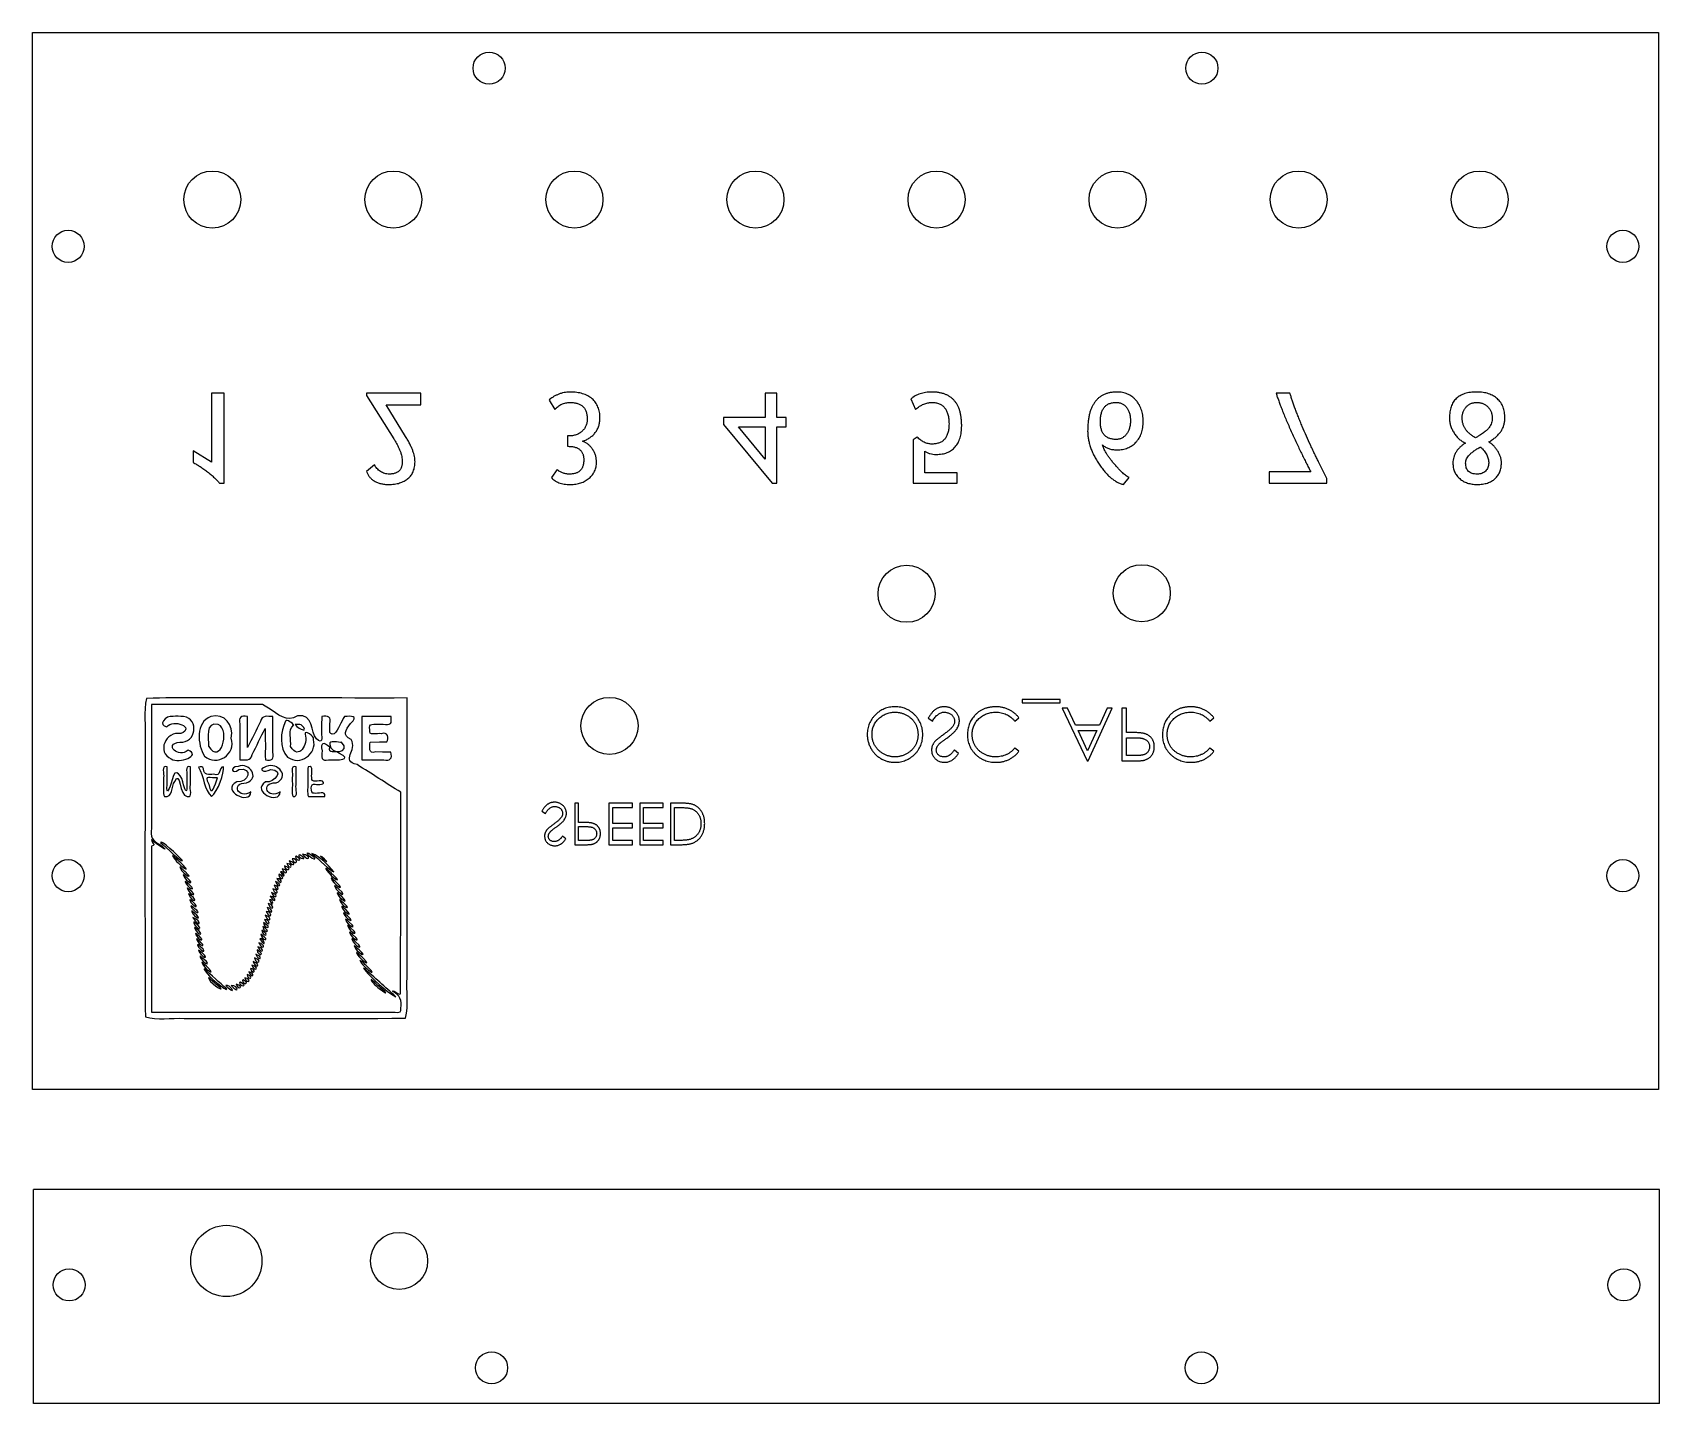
# Model space of a CAD drawing. Header units: millimetres. Extents: x 475 to 703, y 578 to 771.
import ezdxf

# ---------------------------------------------------------------- set-up
doc = ezdxf.new("R2010")
doc.units = ezdxf.units.MM

msp = doc.modelspace()

# ---------------------------------------------------------------- linework, layer by layer
at = {"color": 7, "linetype": 'Continuous', "lineweight": 25}
for p, q in [((475.05, 622.51), (475.05, 770.81)), ((475.05, 770.81), (703.15, 770.81)), ((703.15, 770.81), (703.15, 622.51)), ((501.95, 720.21), (500.17, 720.21)), ((500.17, 720.21), (500.17, 710.52)), ((501.95, 707.56), (501.95, 720.21)), ((529.52, 720.21), (521.9, 720.21)), ((521.9, 720.21), (521.9, 719.86)), ((521.9, 719.86), (525.72, 713.82)), ((529.52, 718.58), (529.52, 720.21)), ((547.52, 719.23), (548.33, 717.94)), ((579.46, 720.21), (577.84, 720.21)), ((577.84, 720.21), (577.84, 716.8)), ((579.46, 716.8), (579.46, 720.21)), ((598.27, 719.4), (598.92, 717.94)), ((651.45, 720.21), (649.5, 720.21)), ((527.39, 714.13), (524.65, 718.58)), ((524.65, 718.58), (529.52, 718.58)), ((577.84, 716.8), (572, 716.8)), ((572, 716.8), (572, 715.82)), ((580.76, 716.8), (579.46, 716.8)), ((580.76, 715.5), (580.76, 716.8)), ((572, 715.82), (578.81, 707.56)), ((574.11, 715.5), (577.84, 715.5)), ((577.84, 710.96), (574.11, 715.5)), ((577.84, 715.5), (577.84, 710.96)), ((579.46, 707.56), (579.46, 715.5)), ((579.46, 715.5), (580.76, 715.5)), ((550.25, 714.21), (550.11, 714.21)), ((550.11, 714.21), (550.11, 712.75)), ((550.11, 712.75), (550.19, 712.75)), ((599.17, 714.04), (598.59, 713.64)), ((598.59, 713.64), (598.59, 707.56)), ((500.17, 710.52), (497.58, 712.1)), ((497.58, 712.1), (497.58, 710.48)), ((523.03, 710.15), (521.9, 709.24)), ((600.21, 709.02), (600.21, 712.08)), ((656.64, 708.23), (655.53, 710.41)), ((501.27, 707.56), (501.95, 707.56)), ((548.65, 709.5), (547.84, 708.37)), ((578.81, 707.56), (579.46, 707.56)), ((598.59, 707.56), (604.75, 707.56)), ((604.75, 709.02), (600.21, 709.02)), ((604.75, 707.56), (604.75, 709.02)), ((628.09, 707.4), (628.91, 708.37)), ((654.37, 709.18), (648.53, 709.18)), ((648.53, 709.18), (648.53, 707.56)), ((648.53, 707.56), (656.64, 707.56)), ((656.64, 707.56), (656.64, 708.23)), ((491.72, 676.55), (491.72, 659.15)), ((619.22, 677.25), (613.9, 677.25)), ((613.9, 677.25), (613.9, 676.78)), ((613.9, 676.78), (619.22, 676.78)), ((619.22, 676.78), (619.22, 677.25)), ((620.23, 676.02), (619.51, 676.02)), ((619.51, 676.02), (623.02, 668.61)), ((621.36, 673.64), (620.23, 676.02)), ((623.12, 668.61), (626.53, 676.02)), ((625.81, 676.02), (624.72, 673.64)), ((626.53, 676.02), (625.81, 676.02)), ((628.53, 676.02), (627.86, 676.02)), ((627.86, 676.02), (627.86, 668.61)), ((628.53, 672.6), (628.53, 676.02)), ((504.13, 673.8), (504.13, 668.77)), ((508.77, 669.82), (508.77, 674.85)), ((521.23, 674.85), (521.23, 668.77)), ((525.35, 674.85), (521.23, 674.85)), ((600.7, 674.59), (601.33, 674.21)), ((612.85, 674.21), (613.43, 674.65)), ((624.72, 673.64), (621.36, 673.64)), ((640.2, 674.21), (640.78, 674.65)), ((621.72, 672.88), (624.37, 672.88)), ((623.06, 670.05), (621.72, 672.88)), ((624.37, 672.88), (623.06, 670.05)), ((629.06, 672.6), (628.53, 672.6)), ((628.53, 671.84), (629.83, 671.85)), ((628.53, 669.37), (628.53, 671.84)), ((515.66, 670.03), (515.66, 669.98)), ((521.23, 668.77), (524.31, 668.77)), ((604.97, 669.67), (604.37, 670.13)), ((613.43, 669.97), (612.85, 670.41)), ((629.88, 669.37), (628.53, 669.37)), ((640.78, 669.97), (640.2, 670.41)), ((497.2, 665.25), (497.2, 667.79)), ((512.04, 665.25), (512.04, 667.79)), ((623.02, 668.61), (623.12, 668.61)), ((627.86, 668.61), (629.32, 668.61)), ((493.42, 666.28), (493.42, 665.71)), ((511.49, 666.28), (511.49, 665.71)), ((513.77, 663.63), (516.04, 663.63)), ((551.66, 662.67), (551.14, 662.67)), ((551.14, 662.67), (551.14, 656.85)), ((551.66, 659.98), (551.66, 662.67)), ((559.2, 662.67), (555.91, 662.67)), ((555.91, 662.67), (555.91, 656.85)), ((556.44, 659.83), (556.44, 662.07)), ((556.44, 662.07), (559.2, 662.07)), ((559.2, 662.07), (559.2, 662.67)), ((563.53, 662.67), (560.24, 662.67)), ((560.24, 662.67), (560.24, 656.85)), ((560.76, 659.83), (560.76, 662.07)), ((560.76, 662.07), (563.53, 662.07)), ((563.53, 662.07), (563.53, 662.67)), ((566.37, 662.67), (564.57, 662.67)), ((564.57, 662.67), (564.57, 656.85)), ((565.09, 657.45), (565.09, 662.07)), ((565.09, 662.07), (565.76, 662.07)), ((546.51, 661.55), (547, 661.25)), ((552.08, 659.98), (551.66, 659.98)), ((559.2, 659.83), (556.44, 659.83)), ((559.2, 659.24), (559.2, 659.83)), ((563.53, 659.83), (560.76, 659.83)), ((563.53, 659.24), (563.53, 659.83)), ((549.87, 657.68), (549.4, 658.04)), ((551.66, 659.39), (552.68, 659.4)), ((551.66, 657.45), (551.66, 659.39)), ((552.72, 657.45), (551.66, 657.45)), ((556.44, 657.45), (556.44, 659.24)), ((556.44, 659.24), (559.2, 659.24)), ((559.2, 657.45), (556.44, 657.45)), ((559.2, 656.85), (559.2, 657.45)), ((560.76, 657.45), (560.76, 659.24)), ((560.76, 659.24), (563.53, 659.24)), ((563.53, 657.45), (560.76, 657.45)), ((563.53, 656.85), (563.53, 657.45)), ((565.5, 657.45), (565.09, 657.45)), ((512.04, 655.25), (511.93, 655.2)), ((512.57, 655.43), (512.41, 655.41)), ((515.62, 655.15), (515.44, 655.24)), ((551.14, 656.85), (552.28, 656.85)), ((555.91, 656.85), (559.2, 656.85)), ((560.24, 656.85), (563.53, 656.85)), ((564.57, 656.85), (565.75, 656.85)), ((509.66, 652.7), (509.59, 652.65)), ((508.27, 649.14), (508.27, 649.13)), ((497.66, 646.02), (497.67, 645.85)), ((497.91, 645.83), (497.66, 646.02)), ((519.38, 645.41), (519.23, 645.51)), ((519.71, 645.13), (519.38, 645.41)), ((519.65, 644.5), (519.53, 644.58)), ((519.94, 644.27), (519.65, 644.5)), ((498.49, 641.97), (498.35, 642.06)), ((498.83, 641.69), (498.49, 641.97)), ((499.11, 639.46), (499.14, 639.35)), ((521.5, 639.53), (521.61, 639.33)), ((502.18, 637.08), (502.5, 636.78)), ((504.21, 637.57), (504.1, 637.52)), ((504.6, 637.9), (504.51, 637.84)), ((491.72, 633.35), (525.08, 633.35)), ((703.15, 622.51), (475.05, 622.51)), ((703.29, 608.46), (475.19, 608.46)), ((475.19, 578.46), (475.19, 608.46)), ((703.29, 578.46), (703.29, 608.46)), ((703.29, 578.46), (475.19, 578.46))]:
    msp.add_line(p, q, dxfattribs=at)
at = {"color": 7, "linetype": 'Continuous', "lineweight": 25, "flags": 128}
for points in [[(507.3, 676.55), (498.58, 676.55), (491.72, 676.55)], [(508.15, 676.01), (507.68, 676.31), (507.3, 676.55)], [(515.62, 674.85), (515.61, 673.57), (515.6, 672.56)], [(525.34, 674.31), (525.35, 674.61), (525.35, 674.85)], [(522.4, 671.26), (523.72, 671.27), (524.77, 671.28)], [(525.33, 669.85), (524.13, 669.86), (523.19, 669.87)], [(493.94, 665.32), (493.93, 666.7), (493.93, 667.79)], [(526.69, 636.19), (526.7, 651.88), (526.71, 664.21)]]:
    msp.add_lwpolyline(points, dxfattribs=at)
at = {"color": 7, "linetype": 'Continuous', "lineweight": 25}
for centre, radius in [((539.1, 765.81), 2.25), ((639.1, 765.81), 2.25), ((500.27, 747.37), 4), ((525.67, 747.37), 4), ((551.07, 747.37), 4), ((576.47, 747.37), 4), ((601.87, 747.37), 4), ((627.27, 747.37), 4), ((652.67, 747.37), 4), ((678.07, 747.37), 4), ((480.05, 740.81), 2.25), ((698.15, 740.81), 2.25), ((630.66, 692.14), 4), ((597.67, 692.06), 4), ((555.99, 673.53), 4), ((480.05, 652.51), 2.25), ((698.15, 652.51), 2.25), ((502.24, 598.46), 5), ((526.48, 598.46), 4), ((480.19, 595.09), 2.25), ((698.29, 595.09), 2.25), ((539.45, 583.46), 2.25), ((639.02, 583.46), 2.25)]:
    msp.add_circle(centre, radius, dxfattribs=at)
for points, knots in [([(550.44, 720.37), (550.3, 720.36), (550.02, 720.36), (549.61, 720.29), (549.19, 720.19), (548.79, 720.04), (548.42, 719.87), (548.08, 719.68), (547.77, 719.47), (547.6, 719.31), (547.52, 719.23)], [0, 0, 0, 0, 0.130508, 0.260788, 0.392808, 0.527261, 0.65842, 0.780126, 0.893648, 1, 1, 1, 1]), ([(554.65, 716.72), (554.65, 716.86), (554.64, 717.14), (554.59, 717.54), (554.5, 717.91), (554.38, 718.27), (554.22, 718.59), (554.03, 718.9), (553.81, 719.17), (553.55, 719.43), (553.25, 719.65), (552.93, 719.84), (552.59, 720.01), (552.21, 720.14), (551.81, 720.24), (551.38, 720.32), (550.92, 720.36), (550.6, 720.37), (550.44, 720.37)], [0, 0, 0, 0, 0.067297, 0.13064, 0.191417, 0.249895, 0.307178, 0.363137, 0.419457, 0.476347, 0.534303, 0.592853, 0.653542, 0.715949, 0.781667, 0.850757, 0.923119, 1, 1, 1, 1]), ([(601.19, 720.37), (601.04, 720.37), (600.76, 720.36), (600.35, 720.31), (599.95, 720.24), (599.58, 720.13), (599.22, 720), (598.88, 719.83), (598.56, 719.63), (598.37, 719.47), (598.27, 719.4)], [0, 0, 0, 0, 0.137175, 0.269419, 0.396733, 0.520019, 0.641776, 0.761508, 0.880325, 1, 1, 1, 1]), ([(605.4, 715.64), (605.4, 715.83), (605.39, 716.2), (605.34, 716.74), (605.26, 717.24), (605.15, 717.7), (605, 718.13), (604.82, 718.52), (604.6, 718.87), (604.35, 719.19), (604.08, 719.47), (603.76, 719.71), (603.41, 719.92), (603.03, 720.08), (602.61, 720.21), (602.17, 720.3), (601.69, 720.36), (601.36, 720.37), (601.19, 720.37)], [0, 0, 0, 0, 0.0788623, 0.1531415, 0.2224165, 0.2882373, 0.350234, 0.4092185, 0.4655729, 0.5207049, 0.5749694, 0.6292473, 0.6844642, 0.7414894, 0.8007332, 0.8634684, 0.929495, 1, 1, 1, 1]), ([(627.22, 720.37), (627.05, 720.37), (626.73, 720.36), (626.26, 720.29), (625.81, 720.19), (625.41, 720.04), (625.03, 719.84), (624.69, 719.61), (624.38, 719.33), (624.1, 719), (623.86, 718.64), (623.65, 718.23), (623.47, 717.78), (623.32, 717.28), (623.21, 716.75), (623.13, 716.17), (623.08, 715.55), (623.08, 715.12), (623.07, 714.9)], [0, 0, 0, 0, 0.064142, 0.124612, 0.182236, 0.237435, 0.290999, 0.343612, 0.396543, 0.450715, 0.506465, 0.564809, 0.626419, 0.69196, 0.761726, 0.835929, 0.915496, 1, 1, 1, 1]), ([(630.86, 716.26), (630.86, 716.41), (630.85, 716.71), (630.8, 717.14), (630.72, 717.55), (630.61, 717.93), (630.46, 718.29), (630.28, 718.64), (630.07, 718.95), (629.83, 719.24), (629.56, 719.51), (629.28, 719.74), (628.97, 719.93), (628.66, 720.09), (628.32, 720.21), (627.97, 720.3), (627.6, 720.36), (627.35, 720.37), (627.22, 720.37)], [0, 0, 0, 0, 0.0733624, 0.1434616, 0.2106731, 0.2758545, 0.3390374, 0.4013114, 0.462775, 0.5247978, 0.5859667, 0.6454095, 0.7032244, 0.7608836, 0.8187396, 0.8773835, 0.9377342, 1, 1, 1, 1]), ([(649.5, 720.21), (649.56, 720.03), (649.68, 719.66), (649.88, 719.1), (650.1, 718.49), (650.36, 717.84), (650.64, 717.15), (650.94, 716.42), (651.28, 715.65), (651.63, 714.85), (652, 714.05), (652.36, 713.26), (652.71, 712.51), (653.06, 711.78), (653.4, 711.09), (653.73, 710.43), (654.05, 709.79), (654.26, 709.38), (654.37, 709.18)], [0, 0, 0, 0, 0.045961, 0.09558, 0.149342, 0.207066, 0.268689, 0.334299, 0.403907, 0.477437, 0.551693, 0.623587, 0.692738, 0.759343, 0.823312, 0.884741, 0.943635, 1, 1, 1, 1]), ([(655.53, 710.41), (655.44, 710.6), (655.25, 710.99), (654.96, 711.58), (654.67, 712.21), (654.26, 713.07), (653.76, 714.19), (653.27, 715.31), (652.9, 716.21), (652.63, 716.86), (652.39, 717.49), (652.16, 718.09), (651.95, 718.66), (651.77, 719.2), (651.6, 719.71), (651.5, 720.05), (651.45, 720.21)], [0, 0, 0, 0, 0.059637, 0.12173, 0.186611, 0.253956, 0.392018, 0.531878, 0.600857, 0.666773, 0.730298, 0.790775, 0.848126, 0.902143, 0.95261, 1, 1, 1, 1]), ([(677.66, 720.37), (677.51, 720.37), (677.21, 720.36), (676.77, 720.32), (676.36, 720.25), (675.99, 720.15), (675.64, 720.02), (675.32, 719.86), (675.04, 719.68), (674.78, 719.46), (674.55, 719.21), (674.36, 718.94), (674.19, 718.64), (674.06, 718.31), (673.95, 717.95), (673.88, 717.56), (673.83, 717.15), (673.83, 716.86), (673.83, 716.71)], [0, 0, 0, 0, 0.076324, 0.148371, 0.21608, 0.279476, 0.340022, 0.398185, 0.453913, 0.508622, 0.563191, 0.618142, 0.674299, 0.732819, 0.794147, 0.85865, 0.927009, 1, 1, 1, 1]), ([(681.61, 716.71), (681.61, 716.85), (681.6, 717.13), (681.55, 717.53), (681.47, 717.9), (681.35, 718.25), (681.21, 718.58), (681.02, 718.89), (680.81, 719.17), (680.56, 719.42), (680.28, 719.64), (679.98, 719.84), (679.65, 720), (679.3, 720.14), (678.93, 720.24), (678.53, 720.31), (678.1, 720.36), (677.81, 720.37), (677.66, 720.37)], [0, 0, 0, 0, 0.069319, 0.135383, 0.1977891, 0.2581303, 0.3168015, 0.3744968, 0.4315804, 0.4893651, 0.5477378, 0.6059601, 0.6658806, 0.7268149, 0.7906319, 0.8568598, 0.9265353, 1, 1, 1, 1]), ([(548.33, 717.94), (548.4, 718.01), (548.54, 718.17), (548.77, 718.36), (549.02, 718.53), (549.28, 718.67), (549.56, 718.78), (549.85, 718.85), (550.15, 718.9), (550.36, 718.91), (550.47, 718.91)], [0, 0, 0, 0, 0.129817, 0.255601, 0.377952, 0.499233, 0.62105, 0.743983, 0.869494, 1, 1, 1, 1]), ([(550.47, 718.91), (550.56, 718.91), (550.75, 718.9), (551.03, 718.88), (551.28, 718.83), (551.51, 718.77), (551.73, 718.69), (551.93, 718.59), (552.11, 718.47), (552.27, 718.33), (552.41, 718.18), (552.53, 718), (552.64, 717.81), (552.72, 717.6), (552.79, 717.37), (552.83, 717.13), (552.86, 716.86), (552.86, 716.68), (552.87, 716.59)], [0, 0, 0, 0, 0.076124, 0.147218, 0.214435, 0.277504, 0.337589, 0.395579, 0.450991, 0.505883, 0.560664, 0.615727, 0.672273, 0.730748, 0.792721, 0.857336, 0.926521, 1, 1, 1, 1]), ([(552.22, 713.48), (552.31, 713.51), (552.49, 713.57), (552.75, 713.68), (552.99, 713.81), (553.22, 713.95), (553.43, 714.11), (553.64, 714.28), (553.82, 714.47), (553.99, 714.67), (554.15, 714.89), (554.29, 715.11), (554.39, 715.36), (554.49, 715.61), (554.56, 715.87), (554.61, 716.14), (554.64, 716.43), (554.65, 716.62), (554.65, 716.72)], [0, 0, 0, 0, 0.065965, 0.130501, 0.193383, 0.254659, 0.316125, 0.37668, 0.437069, 0.498066, 0.558847, 0.619525, 0.680347, 0.741203, 0.803213, 0.867131, 0.93257, 1, 1, 1, 1]), ([(598.92, 717.94), (599.01, 718.01), (599.2, 718.17), (599.49, 718.36), (599.78, 718.53), (600.06, 718.67), (600.35, 718.78), (600.63, 718.85), (600.9, 718.9), (601.09, 718.91), (601.18, 718.91)], [0, 0, 0, 0, 0.147145, 0.287161, 0.419022, 0.545217, 0.664802, 0.77969, 0.891008, 1, 1, 1, 1]), ([(601.18, 718.91), (601.28, 718.91), (601.47, 718.9), (601.75, 718.87), (602.01, 718.81), (602.25, 718.72), (602.47, 718.62), (602.67, 718.49), (602.85, 718.34), (603.01, 718.16), (603.16, 717.95), (603.28, 717.73), (603.38, 717.48), (603.47, 717.2), (603.54, 716.91), (603.58, 716.59), (603.61, 716.25), (603.62, 716.01), (603.62, 715.89)], [0, 0, 0, 0, 0.0662631, 0.1289808, 0.1886541, 0.2455101, 0.3001309, 0.3537953, 0.4072833, 0.461413, 0.516677, 0.5746589, 0.6352853, 0.6993593, 0.7677605, 0.8399178, 0.917787, 1, 1, 1, 1]), ([(624.86, 716.21), (624.86, 716.32), (624.86, 716.53), (624.89, 716.84), (624.93, 717.12), (624.99, 717.39), (625.07, 717.63), (625.17, 717.85), (625.28, 718.06), (625.41, 718.24), (625.55, 718.4), (625.72, 718.53), (625.9, 718.65), (626.1, 718.74), (626.32, 718.82), (626.56, 718.87), (626.81, 718.9), (626.98, 718.91), (627.07, 718.91)], [0, 0, 0, 0, 0.081911, 0.159039, 0.230951, 0.298705, 0.362552, 0.422818, 0.480221, 0.535715, 0.589609, 0.643253, 0.69749, 0.752293, 0.809513, 0.869279, 0.932663, 1, 1, 1, 1]), ([(627.07, 718.91), (627.15, 718.91), (627.29, 718.9), (627.51, 718.87), (627.71, 718.81), (627.9, 718.74), (628.08, 718.64), (628.25, 718.52), (628.4, 718.37), (628.54, 718.21), (628.67, 718.03), (628.78, 717.83), (628.87, 717.62), (628.94, 717.39), (629, 717.15), (629.04, 716.89), (629.07, 716.63), (629.07, 716.44), (629.07, 716.35)], [0, 0, 0, 0, 0.061715, 0.121282, 0.17809, 0.234047, 0.289557, 0.345531, 0.402894, 0.461878, 0.522602, 0.584302, 0.646974, 0.712035, 0.779746, 0.850013, 0.923079, 1, 1, 1, 1]), ([(673.83, 716.71), (673.83, 716.62), (673.83, 716.45), (673.86, 716.18), (673.91, 715.92), (673.98, 715.66), (674.08, 715.4), (674.19, 715.14), (674.32, 714.89), (674.47, 714.63), (674.64, 714.39), (674.81, 714.16), (675, 713.95), (675.2, 713.76), (675.41, 713.6), (675.62, 713.44), (675.85, 713.31), (676, 713.24), (676.08, 713.2)], [0, 0, 0, 0, 0.0600081, 0.1203696, 0.180866, 0.2424084, 0.3047744, 0.3688235, 0.4343224, 0.502057, 0.5697032, 0.6354428, 0.6991275, 0.7607023, 0.8217566, 0.8817453, 0.9406801, 1, 1, 1, 1]), ([(675.61, 716.71), (675.61, 716.79), (675.62, 716.94), (675.64, 717.16), (675.69, 717.37), (675.75, 717.57), (675.83, 717.76), (675.93, 717.95), (676.05, 718.12), (676.18, 718.28), (676.33, 718.43), (676.49, 718.56), (676.66, 718.67), (676.84, 718.76), (677.03, 718.82), (677.23, 718.87), (677.44, 718.9), (677.59, 718.91), (677.66, 718.91)], [0, 0, 0, 0, 0.068521, 0.133651, 0.197539, 0.26059, 0.321638, 0.383236, 0.444994, 0.507504, 0.569741, 0.630133, 0.690021, 0.749568, 0.809531, 0.870654, 0.934485, 1, 1, 1, 1]), ([(677.49, 713.95), (677.34, 714.03), (677.05, 714.2), (676.67, 714.49), (676.34, 714.8), (676.07, 715.14), (675.86, 715.5), (675.72, 715.88), (675.63, 716.29), (675.62, 716.57), (675.61, 716.71)], [0, 0, 0, 0, 0.146135, 0.281612, 0.409261, 0.5301, 0.647029, 0.762673, 0.878888, 1, 1, 1, 1]), ([(679.82, 716.71), (679.82, 716.6), (679.81, 716.37), (679.73, 716.03), (679.6, 715.71), (679.45, 715.44), (679.28, 715.24), (679.13, 715.07), (678.94, 714.9), (678.71, 714.72), (678.46, 714.54), (678.17, 714.34), (677.84, 714.15), (677.61, 714.01), (677.49, 713.95)], [0, 0, 0, 0, 0.089745, 0.178992, 0.269724, 0.364212, 0.416194, 0.475291, 0.542408, 0.616955, 0.699964, 0.791349, 0.89129, 1, 1, 1, 1]), ([(677.66, 718.91), (677.74, 718.91), (677.89, 718.9), (678.11, 718.87), (678.32, 718.83), (678.52, 718.76), (678.71, 718.67), (678.89, 718.56), (679.06, 718.44), (679.22, 718.29), (679.36, 718.13), (679.48, 717.96), (679.59, 717.78), (679.68, 717.59), (679.74, 717.38), (679.79, 717.17), (679.82, 716.94), (679.82, 716.79), (679.82, 716.71)], [0, 0, 0, 0, 0.066725, 0.130964, 0.193337, 0.253802, 0.314124, 0.373924, 0.435164, 0.496859, 0.558605, 0.620003, 0.680432, 0.741423, 0.803043, 0.866846, 0.931811, 1, 1, 1, 1]), ([(679.34, 713.37), (679.43, 713.42), (679.61, 713.53), (679.87, 713.7), (680.11, 713.87), (680.33, 714.05), (680.54, 714.24), (680.72, 714.43), (680.89, 714.63), (681.04, 714.84), (681.18, 715.05), (681.29, 715.27), (681.39, 715.49), (681.47, 715.73), (681.53, 715.96), (681.57, 716.21), (681.61, 716.46), (681.61, 716.62), (681.61, 716.71)], [0, 0, 0, 0, 0.075296, 0.147167, 0.21711, 0.284381, 0.349336, 0.412541, 0.473793, 0.533487, 0.592653, 0.650472, 0.708355, 0.765622, 0.822988, 0.881064, 0.939809, 1, 1, 1, 1]), ([(552.87, 716.59), (552.87, 716.5), (552.86, 716.33), (552.82, 716.09), (552.77, 715.85), (552.69, 715.63), (552.59, 715.42), (552.47, 715.22), (552.32, 715.04), (552.15, 714.86), (551.97, 714.71), (551.76, 714.58), (551.55, 714.46), (551.32, 714.37), (551.07, 714.3), (550.81, 714.24), (550.54, 714.21), (550.35, 714.21), (550.25, 714.21)], [0, 0, 0, 0, 0.065, 0.127407, 0.187641, 0.247052, 0.305148, 0.363467, 0.422339, 0.482681, 0.543257, 0.604364, 0.665606, 0.727569, 0.791857, 0.85817, 0.927364, 1, 1, 1, 1]), ([(603.62, 715.89), (603.62, 715.77), (603.61, 715.55), (603.58, 715.23), (603.54, 714.94), (603.47, 714.66), (603.39, 714.41), (603.29, 714.17), (603.17, 713.96), (603.03, 713.77), (602.87, 713.61), (602.69, 713.46), (602.49, 713.34), (602.28, 713.24), (602.04, 713.17), (601.79, 713.11), (601.52, 713.08), (601.33, 713.07), (601.24, 713.07)], [0, 0, 0, 0, 0.081052, 0.156358, 0.227992, 0.294657, 0.357853, 0.417507, 0.474529, 0.529861, 0.583768, 0.637943, 0.692396, 0.748519, 0.806592, 0.867454, 0.931544, 1, 1, 1, 1]), ([(601.82, 711.61), (601.96, 711.62), (602.24, 711.62), (602.63, 711.67), (603.01, 711.75), (603.36, 711.87), (603.68, 712.02), (603.98, 712.2), (604.24, 712.41), (604.49, 712.66), (604.7, 712.94), (604.89, 713.24), (605.05, 713.57), (605.18, 713.93), (605.28, 714.32), (605.35, 714.74), (605.39, 715.18), (605.4, 715.48), (605.4, 715.64)], [0, 0, 0, 0, 0.068975, 0.134301, 0.196398, 0.255526, 0.313327, 0.369463, 0.424965, 0.481295, 0.538348, 0.596189, 0.65601, 0.717899, 0.783173, 0.851438, 0.9236, 1, 1, 1, 1]), ([(623.07, 714.9), (623.08, 714.71), (623.09, 714.33), (623.17, 713.75), (623.29, 713.17), (623.47, 712.59), (623.7, 712), (623.98, 711.42), (624.3, 710.82), (624.67, 710.24), (625.07, 709.68), (625.48, 709.18), (625.9, 708.73), (626.32, 708.34), (626.75, 708.01), (627.19, 707.74), (627.63, 707.53), (627.94, 707.44), (628.09, 707.4)], [0, 0, 0, 0, 0.059849, 0.120694, 0.182665, 0.246297, 0.311832, 0.379947, 0.45059, 0.524531, 0.597465, 0.665859, 0.729785, 0.789791, 0.846288, 0.899838, 0.95084, 1, 1, 1, 1]), ([(627.04, 713.72), (626.96, 713.72), (626.78, 713.73), (626.54, 713.75), (626.31, 713.81), (626.09, 713.87), (625.89, 713.96), (625.71, 714.07), (625.55, 714.19), (625.4, 714.34), (625.27, 714.51), (625.16, 714.69), (625.07, 714.9), (624.99, 715.13), (624.93, 715.37), (624.89, 715.63), (624.86, 715.92), (624.86, 716.11), (624.86, 716.21)], [0, 0, 0, 0, 0.070094, 0.135216, 0.197369, 0.256664, 0.313087, 0.368116, 0.422294, 0.476541, 0.531655, 0.588514, 0.647918, 0.709938, 0.775949, 0.846246, 0.920592, 1, 1, 1, 1]), ([(629.07, 716.35), (629.07, 716.25), (629.07, 716.06), (629.04, 715.79), (629, 715.52), (628.93, 715.28), (628.86, 715.04), (628.76, 714.83), (628.65, 714.62), (628.51, 714.44), (628.36, 714.27), (628.21, 714.12), (628.04, 714), (627.86, 713.9), (627.67, 713.82), (627.47, 713.76), (627.26, 713.72), (627.12, 713.72), (627.04, 713.72)], [0, 0, 0, 0, 0.078297, 0.153538, 0.22459, 0.292766, 0.358842, 0.422493, 0.484965, 0.546364, 0.606165, 0.663949, 0.719493, 0.774366, 0.828972, 0.884786, 0.941404, 1, 1, 1, 1]), ([(627.17, 712.26), (627.3, 712.27), (627.57, 712.27), (627.96, 712.32), (628.33, 712.4), (628.67, 712.52), (629, 712.67), (629.31, 712.86), (629.59, 713.07), (629.85, 713.32), (630.09, 713.6), (630.3, 713.91), (630.47, 714.24), (630.61, 714.6), (630.72, 714.98), (630.8, 715.39), (630.85, 715.82), (630.86, 716.11), (630.86, 716.26)], [0, 0, 0, 0, 0.0663505, 0.1298284, 0.1906539, 0.250155, 0.308185, 0.366016, 0.4235782, 0.4826963, 0.5422701, 0.6018794, 0.6622839, 0.7243659, 0.7887269, 0.8558281, 0.9258482, 1, 1, 1, 1]), ([(525.72, 713.82), (525.82, 713.67), (526, 713.37), (526.25, 712.92), (526.45, 712.49), (526.63, 712.08), (526.76, 711.68), (526.85, 711.31), (526.91, 710.95), (526.92, 710.71), (526.92, 710.6)], [0, 0, 0, 0, 0.156384, 0.302282, 0.439639, 0.567892, 0.686641, 0.797663, 0.902349, 1, 1, 1, 1]), ([(528.71, 710.58), (528.7, 710.7), (528.69, 710.95), (528.63, 711.34), (528.53, 711.75), (528.38, 712.18), (528.19, 712.64), (527.97, 713.12), (527.7, 713.62), (527.5, 713.96), (527.39, 714.13)], [0, 0, 0, 0, 0.095381, 0.197152, 0.307669, 0.42625, 0.554711, 0.692872, 0.841093, 1, 1, 1, 1]), ([(550.19, 712.75), (550.28, 712.75), (550.45, 712.74), (550.7, 712.72), (550.93, 712.69), (551.14, 712.63), (551.34, 712.57), (551.52, 712.48), (551.69, 712.39), (551.83, 712.28), (551.96, 712.15), (552.08, 712.01), (552.17, 711.85), (552.25, 711.68), (552.31, 711.49), (552.35, 711.29), (552.38, 711.07), (552.38, 710.92), (552.38, 710.85)], [0, 0, 0, 0, 0.0800456, 0.1550387, 0.2251991, 0.2911795, 0.3538328, 0.4134953, 0.470214, 0.5256905, 0.579574, 0.633247, 0.6886607, 0.744601, 0.8038827, 0.8653052, 0.9306178, 1, 1, 1, 1]), ([(554.16, 710.54), (554.16, 710.62), (554.16, 710.79), (554.13, 711.04), (554.09, 711.29), (554.02, 711.53), (553.94, 711.75), (553.84, 711.98), (553.72, 712.19), (553.54, 712.46), (553.29, 712.76), (552.96, 713.07), (552.61, 713.32), (552.35, 713.42), (552.22, 713.48)], [0, 0, 0, 0, 0.069017, 0.136292, 0.20233, 0.267441, 0.332253, 0.397332, 0.462412, 0.528231, 0.655579, 0.775196, 0.888648, 1, 1, 1, 1]), ([(601.24, 713.07), (601.14, 713.07), (600.95, 713.08), (600.68, 713.13), (600.41, 713.2), (600.14, 713.31), (599.89, 713.45), (599.64, 713.62), (599.4, 713.82), (599.25, 713.97), (599.17, 714.04)], [0, 0, 0, 0, 0.121034, 0.240251, 0.35913, 0.479165, 0.601805, 0.729305, 0.861116, 1, 1, 1, 1]), ([(628.91, 708.37), (628.85, 708.4), (628.7, 708.46), (628.48, 708.61), (628.24, 708.79), (627.98, 709.02), (627.7, 709.29), (627.4, 709.6), (627.08, 709.95), (626.74, 710.34), (626.42, 710.74), (626.12, 711.12), (625.86, 711.48), (625.65, 711.82), (625.47, 712.13), (625.33, 712.42), (625.23, 712.69), (625.19, 712.86), (625.17, 712.95)], [0, 0, 0, 0, 0.036322, 0.079271, 0.129169, 0.186441, 0.251015, 0.323019, 0.402829, 0.49022, 0.577813, 0.658259, 0.731573, 0.797981, 0.85789, 0.911342, 0.958467, 1, 1, 1, 1]), ([(625.17, 712.95), (625.23, 712.89), (625.36, 712.78), (625.56, 712.64), (625.79, 712.52), (626.03, 712.43), (626.29, 712.35), (626.57, 712.3), (626.86, 712.27), (627.06, 712.26), (627.17, 712.26)], [0, 0, 0, 0, 0.113931, 0.228709, 0.345664, 0.465612, 0.589926, 0.720057, 0.85573, 1, 1, 1, 1]), ([(676.08, 713.2), (675.96, 713.13), (675.71, 712.98), (675.37, 712.7), (675.06, 712.37), (674.8, 712.02), (674.58, 711.63), (674.43, 711.24), (674.33, 710.83), (674.32, 710.56), (674.31, 710.43)], [0, 0, 0, 0, 0.127988, 0.254512, 0.382031, 0.512565, 0.640703, 0.763263, 0.881945, 1, 1, 1, 1]), ([(676.1, 710.41), (676.1, 710.51), (676.12, 710.71), (676.22, 711), (676.39, 711.28), (676.62, 711.57), (676.92, 711.85), (677.28, 712.13), (677.7, 712.41), (678.01, 712.58), (678.18, 712.67)], [0, 0, 0, 0, 0.089827, 0.183976, 0.285846, 0.399313, 0.526104, 0.667331, 0.825253, 1, 1, 1, 1]), ([(678.18, 712.67), (678.27, 712.58), (678.45, 712.4), (678.68, 712.12), (678.89, 711.84), (679.05, 711.56), (679.18, 711.27), (679.27, 710.98), (679.33, 710.69), (679.34, 710.49), (679.34, 710.39)], [0, 0, 0, 0, 0.147934, 0.286807, 0.418157, 0.542521, 0.660771, 0.776027, 0.887962, 1, 1, 1, 1]), ([(681.12, 710.43), (681.12, 710.57), (681.1, 710.86), (680.99, 711.28), (680.83, 711.7), (680.59, 712.12), (680.32, 712.51), (680.02, 712.85), (679.69, 713.15), (679.46, 713.3), (679.34, 713.37)], [0, 0, 0, 0, 0.116656, 0.237046, 0.363718, 0.499881, 0.635815, 0.763424, 0.883966, 1, 1, 1, 1]), ([(497.58, 710.48), (497.74, 710.39), (498.08, 710.22), (498.57, 709.9), (499.09, 709.55), (499.61, 709.16), (500.11, 708.76), (500.55, 708.35), (500.95, 707.96), (501.17, 707.69), (501.27, 707.56)], [0, 0, 0, 0, 0.116413, 0.240218, 0.37211, 0.511774, 0.650378, 0.777463, 0.893828, 1, 1, 1, 1]), ([(525.08, 708.86), (524.98, 708.86), (524.76, 708.87), (524.45, 708.94), (524.15, 709.06), (523.86, 709.22), (523.59, 709.41), (523.37, 709.63), (523.17, 709.88), (523.08, 710.06), (523.03, 710.15)], [0, 0, 0, 0, 0.125317, 0.250245, 0.375888, 0.505972, 0.635145, 0.758615, 0.87965, 1, 1, 1, 1]), ([(524.99, 707.4), (525.14, 707.4), (525.41, 707.4), (525.81, 707.45), (526.19, 707.51), (526.55, 707.6), (526.88, 707.72), (527.18, 707.86), (527.47, 708.03), (527.72, 708.22), (527.96, 708.44), (528.16, 708.69), (528.33, 708.95), (528.47, 709.23), (528.57, 709.54), (528.65, 709.87), (528.7, 710.22), (528.7, 710.46), (528.71, 710.58)], [0, 0, 0, 0, 0.076774, 0.149316, 0.217878, 0.283909, 0.347053, 0.407543, 0.466767, 0.525145, 0.582338, 0.638777, 0.694905, 0.751901, 0.809976, 0.870135, 0.933253, 1, 1, 1, 1]), ([(526.92, 710.6), (526.92, 710.53), (526.92, 710.39), (526.9, 710.19), (526.86, 710.01), (526.81, 709.84), (526.75, 709.68), (526.67, 709.54), (526.57, 709.41), (526.47, 709.29), (526.34, 709.19), (526.2, 709.1), (526.05, 709.02), (525.89, 708.96), (525.7, 708.91), (525.51, 708.88), (525.3, 708.86), (525.16, 708.86), (525.08, 708.86)], [0, 0, 0, 0, 0.072342, 0.140638, 0.205551, 0.2662106, 0.3247702, 0.3805224, 0.4354036, 0.4902503, 0.5446734, 0.6007241, 0.659154, 0.7195064, 0.783525, 0.8515428, 0.9233056, 1, 1, 1, 1]), ([(552.38, 710.85), (552.38, 710.76), (552.38, 710.61), (552.35, 710.38), (552.31, 710.17), (552.26, 709.98), (552.19, 709.8), (552.1, 709.63), (552, 709.48), (551.88, 709.35), (551.75, 709.23), (551.6, 709.13), (551.43, 709.05), (551.25, 708.98), (551.06, 708.92), (550.85, 708.88), (550.62, 708.86), (550.46, 708.86), (550.38, 708.86)], [0, 0, 0, 0, 0.074426, 0.144472, 0.210661, 0.272402, 0.332166, 0.388913, 0.444729, 0.499093, 0.554045, 0.609215, 0.666297, 0.72606, 0.788556, 0.854745, 0.924791, 1, 1, 1, 1]), ([(550.48, 707.4), (550.61, 707.4), (550.87, 707.4), (551.25, 707.45), (551.62, 707.52), (551.96, 707.61), (552.28, 707.74), (552.59, 707.89), (552.87, 708.07), (553.14, 708.27), (553.38, 708.5), (553.59, 708.74), (553.77, 709.01), (553.91, 709.28), (554.03, 709.57), (554.11, 709.88), (554.16, 710.2), (554.16, 710.42), (554.16, 710.54)], [0, 0, 0, 0, 0.073377, 0.143895, 0.211417, 0.27693, 0.340518, 0.403191, 0.464888, 0.527122, 0.588252, 0.647533, 0.705059, 0.762736, 0.819818, 0.878284, 0.937808, 1, 1, 1, 1]), ([(600.21, 712.08), (600.32, 712.01), (600.55, 711.86), (600.94, 711.72), (601.36, 711.63), (601.66, 711.62), (601.82, 711.61)], [0, 0, 0, 0, 0.231843, 0.473205, 0.725477, 1, 1, 1, 1]), ([(674.31, 710.43), (674.32, 710.31), (674.32, 710.09), (674.36, 709.77), (674.44, 709.46), (674.54, 709.17), (674.68, 708.9), (674.84, 708.65), (675.03, 708.42), (675.26, 708.21), (675.5, 708.02), (675.77, 707.85), (676.05, 707.71), (676.35, 707.59), (676.67, 707.51), (677, 707.44), (677.35, 707.4), (677.59, 707.4), (677.71, 707.4)], [0, 0, 0, 0, 0.066244, 0.130013, 0.191101, 0.250467, 0.308333, 0.366552, 0.425106, 0.485186, 0.54574, 0.606572, 0.667751, 0.730298, 0.79393, 0.859793, 0.928347, 1, 1, 1, 1]), ([(677.72, 708.86), (677.59, 708.86), (677.35, 708.87), (677.01, 708.94), (676.73, 709.06), (676.49, 709.23), (676.31, 709.46), (676.18, 709.74), (676.11, 710.06), (676.1, 710.29), (676.1, 710.41)], [0, 0, 0, 0, 0.147909, 0.278746, 0.396827, 0.507218, 0.617082, 0.731504, 0.857981, 1, 1, 1, 1]), ([(677.71, 707.4), (677.84, 707.4), (678.1, 707.4), (678.47, 707.44), (678.82, 707.51), (679.15, 707.59), (679.45, 707.71), (679.74, 707.85), (679.99, 708.02), (680.23, 708.21), (680.44, 708.42), (680.62, 708.66), (680.78, 708.91), (680.91, 709.18), (681, 709.47), (681.07, 709.77), (681.11, 710.1), (681.12, 710.32), (681.12, 710.43)], [0, 0, 0, 0, 0.076405, 0.148252, 0.216906, 0.282337, 0.344792, 0.405433, 0.464496, 0.522981, 0.580788, 0.637677, 0.694184, 0.751557, 0.810381, 0.870702, 0.933849, 1, 1, 1, 1]), ([(679.34, 710.39), (679.33, 710.28), (679.32, 710.07), (679.24, 709.76), (679.09, 709.49), (678.89, 709.27), (678.65, 709.08), (678.37, 708.95), (678.05, 708.87), (677.83, 708.86), (677.72, 708.86)], [0, 0, 0, 0, 0.133438, 0.256873, 0.37498, 0.494199, 0.615088, 0.735842, 0.863628, 1, 1, 1, 1]), ([(521.9, 709.24), (521.92, 709.17), (521.97, 709.04), (522.07, 708.84), (522.18, 708.65), (522.31, 708.48), (522.46, 708.31), (522.62, 708.16), (522.8, 708.02), (523, 707.89), (523.21, 707.78), (523.44, 707.68), (523.67, 707.59), (523.91, 707.52), (524.17, 707.47), (524.43, 707.42), (524.71, 707.4), (524.9, 707.4), (524.99, 707.4)], [0, 0, 0, 0, 0.056967, 0.113366, 0.169352, 0.226102, 0.282395, 0.340497, 0.399893, 0.461105, 0.523435, 0.586927, 0.651351, 0.717034, 0.78415, 0.853913, 0.925752, 1, 1, 1, 1]), ([(547.84, 708.37), (547.91, 708.29), (548.05, 708.14), (548.3, 707.94), (548.58, 707.77), (548.9, 707.63), (549.25, 707.53), (549.63, 707.45), (550.04, 707.4), (550.33, 707.4), (550.48, 707.4)], [0, 0, 0, 0, 0.10783, 0.216249, 0.328734, 0.44654, 0.570522, 0.703766, 0.846608, 1, 1, 1, 1]), ([(550.38, 708.86), (550.29, 708.86), (550.12, 708.86), (549.87, 708.89), (549.63, 708.94), (549.41, 709.01), (549.2, 709.11), (549, 709.22), (548.81, 709.35), (548.71, 709.45), (548.65, 709.5)], [0, 0, 0, 0, 0.1402061, 0.2732714, 0.4002011, 0.5234225, 0.6441405, 0.7624751, 0.8809827, 1, 1, 1, 1]), ([(596.06, 676.21), (595.92, 676.2), (595.66, 676.2), (595.27, 676.14), (594.9, 676.06), (594.54, 675.93), (594.2, 675.77), (593.88, 675.58), (593.57, 675.34), (593.28, 675.08), (593.02, 674.8), (592.79, 674.49), (592.59, 674.17), (592.43, 673.83), (592.3, 673.48), (592.22, 673.12), (592.16, 672.74), (592.16, 672.48), (592.15, 672.35)], [0, 0, 0, 0, 0.065819, 0.129747, 0.192072, 0.253459, 0.31457, 0.37628, 0.439026, 0.503267, 0.567493, 0.629705, 0.691, 0.751452, 0.812004, 0.87315, 0.935635, 1, 1, 1, 1]), ([(599.94, 672.31), (599.94, 672.44), (599.93, 672.71), (599.88, 673.09), (599.79, 673.46), (599.66, 673.82), (599.51, 674.16), (599.31, 674.48), (599.08, 674.79), (598.82, 675.08), (598.53, 675.34), (598.22, 675.57), (597.9, 675.77), (597.56, 675.93), (597.21, 676.06), (596.84, 676.14), (596.45, 676.2), (596.19, 676.2), (596.06, 676.21)], [0, 0, 0, 0, 0.065227, 0.128569, 0.19032, 0.251378, 0.312388, 0.373789, 0.436431, 0.500567, 0.564687, 0.627136, 0.688455, 0.749246, 0.810155, 0.871671, 0.934773, 1, 1, 1, 1]), ([(602.95, 676.21), (602.9, 676.21), (602.79, 676.2), (602.62, 676.18), (602.46, 676.16), (602.3, 676.12), (602.15, 676.06), (602, 676), (601.86, 675.92), (601.72, 675.84), (601.58, 675.73), (601.45, 675.62), (601.31, 675.48), (601.19, 675.33), (601.06, 675.17), (600.94, 674.99), (600.82, 674.8), (600.74, 674.66), (600.7, 674.59)], [0, 0, 0, 0, 0.057208, 0.113696, 0.169178, 0.224159, 0.27872, 0.333794, 0.389241, 0.445822, 0.503704, 0.564294, 0.627975, 0.695038, 0.765373, 0.839611, 0.917538, 1, 1, 1, 1]), ([(605.07, 674.2), (605.07, 674.27), (605.07, 674.4), (605.03, 674.59), (604.99, 674.78), (604.92, 674.96), (604.83, 675.14), (604.72, 675.3), (604.6, 675.46), (604.45, 675.61), (604.3, 675.75), (604.13, 675.87), (603.95, 675.98), (603.77, 676.06), (603.58, 676.13), (603.38, 676.17), (603.17, 676.2), (603.03, 676.21), (602.95, 676.21)], [0, 0, 0, 0, 0.0614843, 0.1217745, 0.1809196, 0.2402561, 0.3001144, 0.3611459, 0.4235006, 0.4886694, 0.5539541, 0.6175813, 0.6802384, 0.7421874, 0.8046632, 0.868259, 0.9330203, 1, 1, 1, 1]), ([(610.2, 676.21), (610.12, 676.21), (609.97, 676.21), (609.73, 676.19), (609.51, 676.16), (609.29, 676.13), (609.07, 676.08), (608.87, 676.03), (608.67, 675.96), (608.47, 675.89), (608.28, 675.8), (608.1, 675.7), (607.93, 675.6), (607.76, 675.48), (607.6, 675.35), (607.44, 675.22), (607.29, 675.07), (607.2, 674.96), (607.15, 674.91)], [0, 0, 0, 0, 0.0696628, 0.1377496, 0.2039167, 0.2687799, 0.3324137, 0.3947535, 0.45618, 0.5169956, 0.5773959, 0.6371983, 0.6969992, 0.7567562, 0.8165539, 0.876948, 0.9381318, 1, 1, 1, 1]), ([(613.43, 674.65), (613.38, 674.71), (613.29, 674.83), (613.14, 675), (612.98, 675.16), (612.81, 675.31), (612.63, 675.45), (612.45, 675.58), (612.25, 675.7), (612.05, 675.8), (611.84, 675.9), (611.62, 675.98), (611.4, 676.05), (611.17, 676.11), (610.94, 676.15), (610.7, 676.18), (610.45, 676.2), (610.29, 676.21), (610.2, 676.21)], [0, 0, 0, 0, 0.061674, 0.123053, 0.183475, 0.243727, 0.304279, 0.364863, 0.425946, 0.487391, 0.54922, 0.611144, 0.673529, 0.736961, 0.800785, 0.866013, 0.932101, 1, 1, 1, 1]), ([(637.56, 676.21), (637.48, 676.21), (637.32, 676.21), (637.09, 676.19), (636.86, 676.16), (636.64, 676.13), (636.43, 676.08), (636.22, 676.03), (636.02, 675.96), (635.83, 675.89), (635.64, 675.8), (635.46, 675.7), (635.28, 675.6), (635.11, 675.48), (634.95, 675.35), (634.79, 675.22), (634.64, 675.07), (634.55, 674.96), (634.5, 674.91)], [0, 0, 0, 0, 0.0696628, 0.1377496, 0.2039167, 0.2687799, 0.3324137, 0.3947535, 0.45618, 0.5169956, 0.5773959, 0.6371983, 0.6969992, 0.7567562, 0.8165539, 0.876948, 0.9381318, 1, 1, 1, 1]), ([(640.78, 674.65), (640.73, 674.71), (640.64, 674.83), (640.49, 675), (640.33, 675.16), (640.16, 675.31), (639.99, 675.45), (639.8, 675.58), (639.61, 675.7), (639.4, 675.8), (639.19, 675.9), (638.98, 675.98), (638.76, 676.05), (638.53, 676.11), (638.29, 676.15), (638.05, 676.18), (637.81, 676.2), (637.64, 676.21), (637.56, 676.21)], [0, 0, 0, 0, 0.061674, 0.123053, 0.183475, 0.243727, 0.304279, 0.364863, 0.425946, 0.487391, 0.54922, 0.611144, 0.673529, 0.736961, 0.800785, 0.866013, 0.932101, 1, 1, 1, 1]), ([(592.82, 672.34), (592.82, 672.45), (592.83, 672.66), (592.87, 672.97), (592.94, 673.27), (593.05, 673.55), (593.18, 673.82), (593.34, 674.08), (593.54, 674.32), (593.76, 674.55), (594, 674.76), (594.25, 674.94), (594.52, 675.1), (594.8, 675.23), (595.09, 675.33), (595.39, 675.4), (595.71, 675.44), (595.92, 675.45), (596.03, 675.45)], [0, 0, 0, 0, 0.064504, 0.126899, 0.187747, 0.24815, 0.308586, 0.369583, 0.431827, 0.49618, 0.560668, 0.623504, 0.68526, 0.746537, 0.808327, 0.870486, 0.934317, 1, 1, 1, 1]), ([(596.03, 675.45), (596.11, 675.45), (596.25, 675.44), (596.47, 675.42), (596.68, 675.39), (596.89, 675.35), (597.09, 675.29), (597.29, 675.22), (597.48, 675.13), (597.68, 675.04), (597.86, 674.93), (598.03, 674.81), (598.19, 674.68), (598.35, 674.55), (598.49, 674.4), (598.62, 674.25), (598.74, 674.08), (598.86, 673.9), (598.95, 673.72), (599.04, 673.54), (599.11, 673.34), (599.17, 673.15), (599.22, 672.94), (599.25, 672.74), (599.27, 672.52), (599.28, 672.38), (599.28, 672.31)], [0, 0, 0, 0, 0.0436332, 0.0865378, 0.1291773, 0.1714363, 0.2134159, 0.255266, 0.2973695, 0.3399407, 0.3823475, 0.4239529, 0.4648712, 0.5055723, 0.5460026, 0.586568, 0.6270648, 0.6682707, 0.7095492, 0.7504282, 0.7910962, 0.8320271, 0.873136, 0.9146108, 0.956956, 1, 1, 1, 1]), ([(601.33, 674.21), (601.39, 674.31), (601.5, 674.5), (601.68, 674.75), (601.88, 674.96), (602.08, 675.14), (602.28, 675.28), (602.5, 675.38), (602.72, 675.44), (602.88, 675.44), (602.95, 675.45)], [0, 0, 0, 0, 0.159004, 0.304646, 0.438547, 0.562322, 0.677433, 0.786897, 0.893611, 1, 1, 1, 1]), ([(604.14, 673.46), (604.11, 673.42), (604.04, 673.33), (603.92, 673.2), (603.78, 673.06), (603.62, 672.92), (603.44, 672.77), (603.25, 672.61), (603.03, 672.45), (602.88, 672.34), (602.8, 672.28)], [0, 0, 0, 0, 0.090279, 0.18953, 0.299198, 0.418926, 0.548376, 0.688136, 0.839084, 1, 1, 1, 1]), ([(602.95, 675.45), (603.02, 675.45), (603.15, 675.44), (603.34, 675.41), (603.52, 675.35), (603.7, 675.28), (603.86, 675.19), (604, 675.08), (604.13, 674.95), (604.23, 674.81), (604.3, 674.66), (604.36, 674.51), (604.4, 674.35), (604.4, 674.25), (604.4, 674.19)], [0, 0, 0, 0, 0.091264, 0.18093, 0.270088, 0.360156, 0.448343, 0.532666, 0.613834, 0.693982, 0.772716, 0.849335, 0.923967, 1, 1, 1, 1]), ([(603.32, 671.81), (603.4, 671.87), (603.56, 671.98), (603.78, 672.15), (603.98, 672.32), (604.16, 672.48), (604.33, 672.64), (604.47, 672.79), (604.59, 672.93), (604.73, 673.12), (604.86, 673.35), (604.98, 673.63), (605.06, 673.92), (605.06, 674.11), (605.07, 674.2)], [0, 0, 0, 0, 0.096972, 0.187773, 0.272396, 0.351321, 0.424335, 0.491909, 0.554233, 0.611268, 0.716348, 0.81454, 0.908495, 1, 1, 1, 1]), ([(604.4, 674.19), (604.4, 674.13), (604.4, 674), (604.34, 673.82), (604.26, 673.64), (604.18, 673.52), (604.14, 673.46)], [0, 0, 0, 0, 0.234723, 0.477158, 0.728556, 1, 1, 1, 1]), ([(607.15, 674.91), (607.07, 674.82), (606.92, 674.64), (606.73, 674.34), (606.57, 674.03), (606.44, 673.7), (606.34, 673.37), (606.26, 673.01), (606.22, 672.65), (606.21, 672.4), (606.21, 672.27)], [0, 0, 0, 0, 0.1243285, 0.247156, 0.3687797, 0.4907339, 0.6136138, 0.7389576, 0.8673106, 1, 1, 1, 1]), ([(606.87, 672.32), (606.88, 672.43), (606.88, 672.64), (606.93, 672.96), (607, 673.26), (607.11, 673.55), (607.24, 673.82), (607.4, 674.08), (607.59, 674.33), (607.82, 674.56), (608.06, 674.76), (608.32, 674.95), (608.59, 675.1), (608.88, 675.23), (609.19, 675.33), (609.51, 675.4), (609.85, 675.44), (610.08, 675.45), (610.2, 675.45)], [0, 0, 0, 0, 0.064323, 0.12629, 0.186726, 0.246146, 0.305576, 0.365429, 0.426326, 0.48884, 0.551725, 0.613919, 0.675484, 0.737334, 0.800229, 0.864502, 0.931041, 1, 1, 1, 1]), ([(610.2, 675.45), (610.33, 675.44), (610.58, 675.44), (610.96, 675.38), (611.31, 675.28), (611.66, 675.15), (611.98, 674.97), (612.29, 674.76), (612.58, 674.5), (612.76, 674.31), (612.85, 674.21)], [0, 0, 0, 0, 0.128515, 0.252949, 0.374755, 0.49594, 0.617181, 0.740909, 0.867811, 1, 1, 1, 1]), ([(634.5, 674.91), (634.43, 674.82), (634.28, 674.64), (634.09, 674.34), (633.92, 674.03), (633.79, 673.7), (633.69, 673.37), (633.62, 673.01), (633.57, 672.65), (633.57, 672.4), (633.56, 672.27)], [0, 0, 0, 0, 0.124329, 0.247156, 0.36878, 0.490734, 0.613614, 0.738958, 0.867311, 1, 1, 1, 1]), ([(634.23, 672.32), (634.23, 672.43), (634.24, 672.64), (634.28, 672.96), (634.35, 673.26), (634.46, 673.55), (634.59, 673.82), (634.76, 674.08), (634.95, 674.33), (635.17, 674.56), (635.41, 674.76), (635.67, 674.95), (635.95, 675.1), (636.24, 675.23), (636.55, 675.33), (636.87, 675.4), (637.21, 675.44), (637.44, 675.45), (637.55, 675.45)], [0, 0, 0, 0, 0.064323, 0.12629, 0.186726, 0.246146, 0.305576, 0.365429, 0.426326, 0.48884, 0.551725, 0.613919, 0.675484, 0.737334, 0.800229, 0.864502, 0.931041, 1, 1, 1, 1]), ([(637.55, 675.45), (637.68, 675.44), (637.94, 675.44), (638.31, 675.38), (638.67, 675.28), (639.01, 675.15), (639.33, 674.97), (639.64, 674.76), (639.93, 674.5), (640.11, 674.31), (640.2, 674.21)], [0, 0, 0, 0, 0.128515, 0.252949, 0.374755, 0.49594, 0.617181, 0.740909, 0.867811, 1, 1, 1, 1]), ([(592.15, 672.35), (592.15, 672.26), (592.16, 672.08), (592.18, 671.82), (592.22, 671.57), (592.28, 671.32), (592.35, 671.07), (592.44, 670.83), (592.55, 670.59), (592.67, 670.36), (592.8, 670.14), (592.95, 669.93), (593.1, 669.73), (593.28, 669.55), (593.46, 669.38), (593.65, 669.22), (593.86, 669.07), (594.07, 668.93), (594.3, 668.81), (594.53, 668.71), (594.76, 668.62), (595, 668.55), (595.24, 668.49), (595.49, 668.45), (595.74, 668.42), (595.91, 668.42), (596, 668.42)], [0, 0, 0, 0, 0.043209, 0.085873, 0.12812, 0.170152, 0.211918, 0.253753, 0.296006, 0.338443, 0.381015, 0.42282, 0.464089, 0.505126, 0.545975, 0.586985, 0.628339, 0.670084, 0.711992, 0.753039, 0.794049, 0.834886, 0.875498, 0.916547, 0.958004, 1, 1, 1, 1]), ([(596.03, 669.18), (595.96, 669.18), (595.82, 669.18), (595.61, 669.2), (595.41, 669.24), (595.21, 669.28), (595.01, 669.34), (594.81, 669.42), (594.62, 669.5), (594.43, 669.6), (594.24, 669.71), (594.07, 669.83), (593.9, 669.96), (593.75, 670.1), (593.61, 670.25), (593.47, 670.4), (593.35, 670.57), (593.24, 670.74), (593.14, 670.92), (593.05, 671.11), (592.98, 671.3), (592.92, 671.5), (592.87, 671.7), (592.84, 671.91), (592.82, 672.13), (592.82, 672.27), (592.82, 672.34)], [0, 0, 0, 0, 0.042023, 0.083645, 0.124984, 0.166247, 0.207702, 0.249631, 0.291742, 0.334743, 0.37746, 0.419556, 0.461044, 0.502096, 0.542891, 0.583801, 0.624864, 0.666225, 0.707399, 0.748557, 0.789655, 0.83074, 0.87207, 0.913993, 0.956498, 1, 1, 1, 1]), ([(596, 668.42), (596.14, 668.42), (596.41, 668.43), (596.8, 668.48), (597.18, 668.57), (597.54, 668.69), (597.89, 668.85), (598.21, 669.05), (598.52, 669.28), (598.81, 669.54), (599.08, 669.83), (599.31, 670.13), (599.5, 670.46), (599.66, 670.79), (599.79, 671.15), (599.88, 671.52), (599.93, 671.91), (599.94, 672.18), (599.94, 672.31)], [0, 0, 0, 0, 0.06657, 0.130749, 0.193413, 0.254989, 0.316114, 0.377262, 0.439401, 0.502971, 0.566525, 0.628231, 0.689091, 0.749345, 0.81017, 0.87161, 0.934869, 1, 1, 1, 1]), ([(599.28, 672.31), (599.28, 672.24), (599.27, 672.09), (599.25, 671.88), (599.22, 671.68), (599.17, 671.48), (599.11, 671.28), (599.04, 671.09), (598.95, 670.91), (598.86, 670.73), (598.74, 670.56), (598.62, 670.39), (598.49, 670.24), (598.35, 670.09), (598.19, 669.96), (598.02, 669.83), (597.85, 669.71), (597.66, 669.6), (597.47, 669.5), (597.27, 669.42), (597.07, 669.34), (596.87, 669.28), (596.66, 669.24), (596.46, 669.2), (596.24, 669.18), (596.1, 669.18), (596.03, 669.18)], [0, 0, 0, 0, 0.0429151, 0.08513, 0.1264733, 0.167453, 0.2079763, 0.2482494, 0.28875, 0.3296699, 0.3705373, 0.4111286, 0.4518189, 0.4924059, 0.5334859, 0.5752631, 0.6174406, 0.6606717, 0.7039402, 0.7468675, 0.7890793, 0.831104, 0.873238, 0.9151658, 0.9573807, 1, 1, 1, 1]), ([(601.59, 671.28), (601.56, 671.23), (601.49, 671.15), (601.41, 671.01), (601.34, 670.87), (601.28, 670.73), (601.23, 670.59), (601.2, 670.45), (601.18, 670.3), (601.18, 670.2), (601.18, 670.15)], [0, 0, 0, 0, 0.133507, 0.262559, 0.388264, 0.512667, 0.633722, 0.755394, 0.877553, 1, 1, 1, 1]), ([(602.8, 672.28), (602.73, 672.23), (602.58, 672.12), (602.37, 671.96), (602.18, 671.82), (602.02, 671.69), (601.88, 671.57), (601.76, 671.46), (601.67, 671.37), (601.61, 671.3), (601.59, 671.28)], [0, 0, 0, 0, 0.181535, 0.347082, 0.495568, 0.628357, 0.74552, 0.845831, 0.930782, 1, 1, 1, 1]), ([(601.84, 670.12), (601.84, 670.16), (601.84, 670.24), (601.87, 670.35), (601.9, 670.47), (601.94, 670.59), (602.01, 670.7), (602.09, 670.82), (602.2, 670.95), (602.28, 671.03), (602.33, 671.07)], [0, 0, 0, 0, 0.107285, 0.214746, 0.322939, 0.434116, 0.553412, 0.686073, 0.834256, 1, 1, 1, 1]), ([(602.33, 671.07), (602.34, 671.09), (602.38, 671.12), (602.45, 671.18), (602.55, 671.25), (602.66, 671.33), (602.8, 671.43), (602.95, 671.55), (603.13, 671.67), (603.26, 671.76), (603.32, 671.81)], [0, 0, 0, 0, 0.052594, 0.124952, 0.218094, 0.333502, 0.468789, 0.624938, 0.801683, 1, 1, 1, 1]), ([(606.21, 672.27), (606.21, 672.14), (606.22, 671.87), (606.27, 671.49), (606.36, 671.12), (606.49, 670.77), (606.65, 670.43), (606.84, 670.11), (607.08, 669.81), (607.34, 669.53), (607.63, 669.27), (607.95, 669.04), (608.28, 668.85), (608.63, 668.69), (608.99, 668.57), (609.38, 668.48), (609.78, 668.43), (610.06, 668.42), (610.2, 668.42)], [0, 0, 0, 0, 0.064558, 0.127014, 0.187955, 0.248014, 0.307748, 0.368235, 0.42947, 0.492743, 0.556258, 0.618217, 0.679655, 0.741246, 0.803415, 0.866815, 0.932328, 1, 1, 1, 1]), ([(610.15, 669.18), (610.08, 669.18), (609.93, 669.18), (609.71, 669.2), (609.5, 669.24), (609.29, 669.28), (609.08, 669.34), (608.88, 669.41), (608.68, 669.5), (608.48, 669.6), (608.3, 669.71), (608.12, 669.82), (607.96, 669.95), (607.8, 670.09), (607.66, 670.23), (607.53, 670.39), (607.41, 670.55), (607.29, 670.73), (607.19, 670.91), (607.11, 671.09), (607.04, 671.28), (606.98, 671.48), (606.93, 671.68), (606.9, 671.89), (606.88, 672.1), (606.88, 672.25), (606.87, 672.32)], [0, 0, 0, 0, 0.043955, 0.087502, 0.130463, 0.172752, 0.215403, 0.25765, 0.300153, 0.343121, 0.385925, 0.427686, 0.468818, 0.509492, 0.549883, 0.58998, 0.630405, 0.670869, 0.711384, 0.751627, 0.791776, 0.832459, 0.873319, 0.914543, 0.956924, 1, 1, 1, 1]), ([(630.95, 672.48), (630.9, 672.49), (630.8, 672.51), (630.63, 672.53), (630.43, 672.55), (630.21, 672.57), (629.96, 672.58), (629.69, 672.59), (629.38, 672.6), (629.17, 672.6), (629.06, 672.6)], [0, 0, 0, 0, 0.075173, 0.164746, 0.268017, 0.385912, 0.517789, 0.663691, 0.824413, 1, 1, 1, 1]), ([(629.83, 671.85), (629.89, 671.85), (630.01, 671.85), (630.19, 671.85), (630.35, 671.84), (630.5, 671.82), (630.64, 671.8), (630.76, 671.78), (630.88, 671.75), (631, 671.71), (631.15, 671.64), (631.31, 671.55), (631.44, 671.42), (631.55, 671.28), (631.64, 671.12), (631.71, 670.96), (631.75, 670.78), (631.76, 670.66), (631.76, 670.6)], [0, 0, 0, 0, 0.072538, 0.140034, 0.202496, 0.260575, 0.313228, 0.361583, 0.404878, 0.444127, 0.5164, 0.586507, 0.655085, 0.724384, 0.793974, 0.861638, 0.930111, 1, 1, 1, 1]), ([(632.42, 670.6), (632.42, 670.66), (632.42, 670.78), (632.4, 670.95), (632.37, 671.12), (632.33, 671.28), (632.27, 671.42), (632.2, 671.57), (632.12, 671.7), (632.03, 671.83), (631.93, 671.94), (631.82, 672.05), (631.69, 672.15), (631.56, 672.23), (631.42, 672.31), (631.27, 672.37), (631.11, 672.43), (631, 672.46), (630.95, 672.48)], [0, 0, 0, 0, 0.070119, 0.137192, 0.202016, 0.264631, 0.326117, 0.38601, 0.445812, 0.505298, 0.564633, 0.624283, 0.683902, 0.743953, 0.805388, 0.868388, 0.933084, 1, 1, 1, 1]), ([(633.56, 672.27), (633.57, 672.14), (633.57, 671.87), (633.63, 671.49), (633.72, 671.12), (633.84, 670.77), (634, 670.43), (634.2, 670.11), (634.43, 669.81), (634.7, 669.53), (634.99, 669.27), (635.3, 669.04), (635.63, 668.85), (635.98, 668.69), (636.35, 668.57), (636.73, 668.48), (637.13, 668.43), (637.41, 668.42), (637.55, 668.42)], [0, 0, 0, 0, 0.0645578, 0.1270135, 0.1879548, 0.2480139, 0.3077477, 0.3682345, 0.4294698, 0.4927434, 0.5562578, 0.6182168, 0.6796555, 0.7412455, 0.8034153, 0.8668155, 0.9323283, 1, 1, 1, 1]), ([(637.51, 669.18), (637.43, 669.18), (637.29, 669.18), (637.07, 669.2), (636.85, 669.24), (636.64, 669.28), (636.43, 669.34), (636.23, 669.41), (636.03, 669.5), (635.84, 669.6), (635.65, 669.71), (635.48, 669.82), (635.31, 669.95), (635.16, 670.09), (635.01, 670.23), (634.88, 670.39), (634.76, 670.55), (634.65, 670.73), (634.55, 670.91), (634.46, 671.09), (634.39, 671.28), (634.33, 671.48), (634.28, 671.68), (634.25, 671.89), (634.23, 672.1), (634.23, 672.25), (634.23, 672.32)], [0, 0, 0, 0, 0.043955, 0.087502, 0.130463, 0.172752, 0.215403, 0.25765, 0.300153, 0.343121, 0.385925, 0.427686, 0.468818, 0.509492, 0.549883, 0.58998, 0.630405, 0.670869, 0.711384, 0.751627, 0.791776, 0.832459, 0.873319, 0.914543, 0.956924, 1, 1, 1, 1]), ([(601.18, 670.15), (601.18, 670.07), (601.18, 669.91), (601.23, 669.69), (601.3, 669.47), (601.41, 669.27), (601.54, 669.08), (601.69, 668.91), (601.87, 668.77), (602.07, 668.64), (602.29, 668.54), (602.52, 668.47), (602.76, 668.43), (602.92, 668.42), (603, 668.42)], [0, 0, 0, 0, 0.083785, 0.16578, 0.24628, 0.327461, 0.408797, 0.489715, 0.571376, 0.655523, 0.741019, 0.826547, 0.911989, 1, 1, 1, 1]), ([(602.93, 669.18), (602.85, 669.18), (602.7, 669.19), (602.49, 669.24), (602.3, 669.33), (602.14, 669.44), (602.01, 669.59), (601.91, 669.75), (601.85, 669.93), (601.84, 670.05), (601.84, 670.12)], [0, 0, 0, 0, 0.143073, 0.275903, 0.402371, 0.528414, 0.650356, 0.765895, 0.880774, 1, 1, 1, 1]), ([(604.37, 670.13), (604.34, 670.08), (604.27, 669.99), (604.16, 669.87), (604.06, 669.75), (603.96, 669.65), (603.87, 669.56), (603.78, 669.48), (603.7, 669.42), (603.59, 669.35), (603.45, 669.28), (603.29, 669.22), (603.11, 669.19), (602.99, 669.18), (602.93, 669.18)], [0, 0, 0, 0, 0.0984694, 0.1896291, 0.2741841, 0.3521832, 0.4231989, 0.4885509, 0.5484733, 0.6014402, 0.7011981, 0.7995918, 0.8985451, 1, 1, 1, 1]), ([(603, 668.42), (603.09, 668.42), (603.26, 668.43), (603.52, 668.48), (603.76, 668.57), (603.96, 668.66), (604.12, 668.76), (604.23, 668.85), (604.35, 668.95), (604.48, 669.07), (604.6, 669.2), (604.72, 669.34), (604.85, 669.5), (604.93, 669.62), (604.97, 669.67)], [0, 0, 0, 0, 0.107233, 0.213252, 0.31883, 0.426794, 0.483646, 0.543604, 0.608308, 0.677127, 0.750686, 0.828713, 0.91219, 1, 1, 1, 1]), ([(612.85, 670.41), (612.8, 670.36), (612.72, 670.27), (612.59, 670.13), (612.45, 670), (612.31, 669.88), (612.16, 669.77), (612, 669.67), (611.84, 669.57), (611.61, 669.46), (611.31, 669.35), (610.94, 669.25), (610.55, 669.19), (610.29, 669.18), (610.15, 669.18)], [0, 0, 0, 0, 0.0631633, 0.1254749, 0.1871212, 0.2482943, 0.3092949, 0.3698501, 0.4309734, 0.492456, 0.616148, 0.7408437, 0.8681826, 1, 1, 1, 1]), ([(610.2, 668.42), (610.28, 668.42), (610.45, 668.42), (610.7, 668.44), (610.94, 668.47), (611.18, 668.52), (611.41, 668.57), (611.63, 668.65), (611.85, 668.73), (612.06, 668.82), (612.26, 668.93), (612.46, 669.05), (612.64, 669.18), (612.82, 669.31), (612.99, 669.46), (613.15, 669.62), (613.29, 669.79), (613.38, 669.91), (613.43, 669.97)], [0, 0, 0, 0, 0.0685475, 0.1356829, 0.201215, 0.2656822, 0.3292668, 0.3923954, 0.4550698, 0.5171269, 0.57879, 0.6397399, 0.7001915, 0.7598062, 0.8196283, 0.8793548, 0.9395116, 1, 1, 1, 1]), ([(631.76, 670.6), (631.76, 670.54), (631.75, 670.42), (631.71, 670.25), (631.64, 670.08), (631.55, 669.93), (631.44, 669.79), (631.31, 669.67), (631.16, 669.57), (631.03, 669.5), (630.9, 669.47), (630.8, 669.44), (630.68, 669.42), (630.55, 669.4), (630.4, 669.39), (630.24, 669.37), (630.07, 669.37), (629.95, 669.37), (629.88, 669.37)], [0, 0, 0, 0, 0.070044, 0.139238, 0.208197, 0.279173, 0.349987, 0.418354, 0.48761, 0.557411, 0.59533, 0.637964, 0.685913, 0.738185, 0.796103, 0.858517, 0.926658, 1, 1, 1, 1]), ([(631, 668.72), (631.06, 668.73), (631.16, 668.76), (631.3, 668.82), (631.44, 668.88), (631.57, 668.96), (631.7, 669.05), (631.82, 669.14), (631.93, 669.25), (632.03, 669.37), (632.12, 669.49), (632.2, 669.63), (632.27, 669.77), (632.33, 669.92), (632.37, 670.08), (632.4, 670.24), (632.42, 670.42), (632.42, 670.54), (632.42, 670.6)], [0, 0, 0, 0, 0.062481, 0.12349, 0.183411, 0.243153, 0.302127, 0.36171, 0.421842, 0.482932, 0.544552, 0.605681, 0.66768, 0.729984, 0.794551, 0.860346, 0.928907, 1, 1, 1, 1]), ([(640.2, 670.41), (640.16, 670.36), (640.08, 670.27), (639.94, 670.13), (639.81, 670), (639.66, 669.88), (639.51, 669.77), (639.35, 669.67), (639.19, 669.57), (638.96, 669.46), (638.67, 669.35), (638.3, 669.25), (637.91, 669.19), (637.64, 669.18), (637.51, 669.18)], [0, 0, 0, 0, 0.063163, 0.125475, 0.187121, 0.248294, 0.309295, 0.36985, 0.430973, 0.492456, 0.616148, 0.740844, 0.868183, 1, 1, 1, 1]), ([(637.55, 668.42), (637.63, 668.42), (637.8, 668.42), (638.05, 668.44), (638.29, 668.47), (638.53, 668.52), (638.76, 668.57), (638.99, 668.65), (639.2, 668.73), (639.42, 668.82), (639.62, 668.93), (639.81, 669.05), (640, 669.18), (640.18, 669.31), (640.34, 669.46), (640.5, 669.62), (640.65, 669.79), (640.74, 669.91), (640.78, 669.97)], [0, 0, 0, 0, 0.068548, 0.135683, 0.201215, 0.265682, 0.329267, 0.392395, 0.45507, 0.517127, 0.57879, 0.63974, 0.700192, 0.759806, 0.819628, 0.879355, 0.939512, 1, 1, 1, 1]), ([(629.32, 668.61), (629.42, 668.61), (629.61, 668.61), (629.88, 668.62), (630.13, 668.62), (630.36, 668.64), (630.55, 668.65), (630.73, 668.67), (630.88, 668.69), (630.96, 668.71), (631, 668.72)], [0, 0, 0, 0, 0.176956, 0.339055, 0.486318, 0.618781, 0.735619, 0.838742, 0.926457, 1, 1, 1, 1]), ([(548.28, 662.82), (548.24, 662.82), (548.15, 662.82), (548.02, 662.8), (547.89, 662.78), (547.77, 662.75), (547.65, 662.71), (547.53, 662.66), (547.42, 662.6), (547.31, 662.53), (547.2, 662.45), (547.1, 662.35), (546.99, 662.25), (546.89, 662.13), (546.79, 662), (546.7, 661.86), (546.6, 661.71), (546.54, 661.6), (546.51, 661.55)], [0, 0, 0, 0, 0.057208, 0.113696, 0.169178, 0.224159, 0.27872, 0.333794, 0.389241, 0.445822, 0.503704, 0.564294, 0.627975, 0.695038, 0.765373, 0.839611, 0.917538, 1, 1, 1, 1]), ([(547, 661.25), (547.05, 661.33), (547.14, 661.47), (547.28, 661.67), (547.43, 661.84), (547.59, 661.98), (547.76, 662.09), (547.93, 662.17), (548.1, 662.21), (548.22, 662.22), (548.28, 662.22)], [0, 0, 0, 0, 0.159004, 0.304646, 0.438547, 0.562322, 0.677433, 0.786897, 0.893611, 1, 1, 1, 1]), ([(549.94, 661.24), (549.94, 661.3), (549.94, 661.4), (549.92, 661.55), (549.88, 661.7), (549.82, 661.84), (549.76, 661.98), (549.67, 662.11), (549.57, 662.23), (549.46, 662.35), (549.34, 662.46), (549.21, 662.56), (549.07, 662.64), (548.92, 662.7), (548.77, 662.75), (548.61, 662.79), (548.45, 662.82), (548.34, 662.82), (548.28, 662.82)], [0, 0, 0, 0, 0.061484, 0.121775, 0.18092, 0.240256, 0.300114, 0.361146, 0.423501, 0.488669, 0.553954, 0.617581, 0.680238, 0.742187, 0.804663, 0.868259, 0.93302, 1, 1, 1, 1]), ([(548.28, 662.22), (548.33, 662.22), (548.43, 662.22), (548.58, 662.19), (548.73, 662.15), (548.86, 662.09), (548.99, 662.02), (549.1, 661.93), (549.2, 661.83), (549.28, 661.72), (549.34, 661.61), (549.39, 661.49), (549.41, 661.36), (549.42, 661.28), (549.42, 661.24)], [0, 0, 0, 0, 0.0912636, 0.1809303, 0.2700882, 0.3601561, 0.4483425, 0.5326658, 0.6138337, 0.6939815, 0.772716, 0.8493352, 0.9239673, 1, 1, 1, 1]), ([(565.76, 662.07), (565.86, 662.07), (566.04, 662.07), (566.31, 662.06), (566.55, 662.05), (566.77, 662.04), (566.97, 662.02), (567.14, 661.99), (567.29, 661.96), (567.38, 661.94), (567.42, 661.92)], [0, 0, 0, 0, 0.1719007, 0.3306279, 0.4755488, 0.6067462, 0.7250238, 0.8297424, 0.9213228, 1, 1, 1, 1]), ([(569.35, 659.83), (569.34, 659.9), (569.34, 660.05), (569.32, 660.26), (569.3, 660.46), (569.26, 660.65), (569.21, 660.84), (569.14, 661.03), (569.07, 661.2), (568.98, 661.37), (568.88, 661.53), (568.78, 661.68), (568.67, 661.82), (568.56, 661.95), (568.43, 662.07), (568.3, 662.17), (568.17, 662.27), (568.02, 662.36), (567.87, 662.43), (567.7, 662.5), (567.51, 662.55), (567.31, 662.59), (567.1, 662.63), (566.87, 662.65), (566.63, 662.67), (566.46, 662.67), (566.37, 662.67)], [0, 0, 0, 0, 0.046081, 0.090807, 0.134295, 0.177024, 0.218823, 0.260244, 0.30108, 0.341614, 0.381583, 0.42012, 0.458075, 0.494738, 0.531195, 0.566934, 0.602713, 0.638327, 0.674853, 0.713467, 0.754442, 0.797815, 0.843989, 0.893072, 0.944963, 1, 1, 1, 1]), ([(567.42, 661.92), (567.48, 661.91), (567.58, 661.87), (567.73, 661.8), (567.87, 661.72), (568.01, 661.63), (568.13, 661.53), (568.25, 661.42), (568.35, 661.3), (568.45, 661.17), (568.54, 661.03), (568.61, 660.88), (568.68, 660.72), (568.73, 660.56), (568.77, 660.39), (568.8, 660.21), (568.82, 660.02), (568.82, 659.9), (568.82, 659.83)], [0, 0, 0, 0, 0.0624145, 0.1233382, 0.1831245, 0.241783, 0.3005789, 0.3596801, 0.4188816, 0.4795307, 0.5408505, 0.6023034, 0.6644632, 0.7278057, 0.7928948, 0.8596723, 0.9284644, 1, 1, 1, 1]), ([(548.16, 659.74), (548.1, 659.69), (547.98, 659.61), (547.82, 659.48), (547.67, 659.37), (547.55, 659.27), (547.44, 659.17), (547.34, 659.09), (547.27, 659.01), (547.23, 658.97), (547.21, 658.94)], [0, 0, 0, 0, 0.1815353, 0.3470817, 0.4955678, 0.6283573, 0.7455197, 0.8458308, 0.9307818, 1, 1, 1, 1]), ([(549.21, 660.66), (549.19, 660.63), (549.13, 660.56), (549.04, 660.46), (548.93, 660.35), (548.8, 660.23), (548.66, 660.12), (548.51, 659.99), (548.34, 659.87), (548.22, 659.78), (548.16, 659.74)], [0, 0, 0, 0, 0.090279, 0.18953, 0.299198, 0.418926, 0.548376, 0.688136, 0.839084, 1, 1, 1, 1]), ([(548.57, 659.36), (548.64, 659.41), (548.76, 659.5), (548.93, 659.63), (549.09, 659.76), (549.23, 659.89), (549.36, 660.01), (549.47, 660.13), (549.57, 660.25), (549.67, 660.39), (549.78, 660.58), (549.87, 660.8), (549.93, 661.02), (549.94, 661.17), (549.94, 661.24)], [0, 0, 0, 0, 0.096972, 0.187773, 0.272396, 0.351321, 0.424335, 0.491909, 0.554233, 0.611268, 0.716348, 0.81454, 0.908495, 1, 1, 1, 1]), ([(549.42, 661.24), (549.42, 661.19), (549.41, 661.09), (549.37, 660.94), (549.3, 660.8), (549.24, 660.71), (549.21, 660.66)], [0, 0, 0, 0, 0.234723, 0.477158, 0.728556, 1, 1, 1, 1]), ([(553.56, 659.89), (553.52, 659.9), (553.44, 659.91), (553.31, 659.93), (553.16, 659.95), (552.98, 659.96), (552.79, 659.97), (552.57, 659.98), (552.33, 659.98), (552.16, 659.98), (552.08, 659.98)], [0, 0, 0, 0, 0.075173, 0.164746, 0.268017, 0.385912, 0.517789, 0.663691, 0.824413, 1, 1, 1, 1]), ([(554.72, 658.41), (554.72, 658.46), (554.72, 658.55), (554.7, 658.69), (554.68, 658.82), (554.64, 658.94), (554.6, 659.06), (554.55, 659.17), (554.48, 659.28), (554.41, 659.38), (554.33, 659.47), (554.24, 659.55), (554.15, 659.63), (554.04, 659.7), (553.93, 659.75), (553.81, 659.81), (553.69, 659.85), (553.6, 659.88), (553.56, 659.89)], [0, 0, 0, 0, 0.070119, 0.137192, 0.202016, 0.264631, 0.326117, 0.38601, 0.445812, 0.505298, 0.564633, 0.624283, 0.683902, 0.743953, 0.805388, 0.868388, 0.933084, 1, 1, 1, 1]), ([(568.82, 659.83), (568.82, 659.76), (568.82, 659.63), (568.8, 659.43), (568.77, 659.24), (568.72, 659.06), (568.67, 658.89), (568.6, 658.72), (568.52, 658.56), (568.42, 658.41), (568.31, 658.27), (568.2, 658.14), (568.07, 658.02), (567.94, 657.92), (567.79, 657.82), (567.63, 657.74), (567.47, 657.67), (567.35, 657.63), (567.29, 657.61)], [0, 0, 0, 0, 0.0701512, 0.1378126, 0.2032262, 0.2671741, 0.330024, 0.3917943, 0.4530844, 0.5143339, 0.575, 0.6348655, 0.6941163, 0.7534416, 0.8131258, 0.8740797, 0.936007, 1, 1, 1, 1]), ([(567.59, 657.06), (567.66, 657.08), (567.79, 657.13), (567.98, 657.23), (568.16, 657.34), (568.33, 657.46), (568.48, 657.6), (568.63, 657.75), (568.76, 657.91), (568.88, 658.09), (568.99, 658.27), (569.09, 658.47), (569.17, 658.68), (569.23, 658.89), (569.28, 659.11), (569.32, 659.35), (569.34, 659.59), (569.34, 659.75), (569.35, 659.83)], [0, 0, 0, 0, 0.061545, 0.1216943, 0.1811549, 0.2398754, 0.2987019, 0.3576474, 0.4176048, 0.478494, 0.5404071, 0.602345, 0.6650043, 0.7285593, 0.7936505, 0.8605343, 0.929236, 1, 1, 1, 1]), ([(547.21, 658.94), (547.18, 658.91), (547.13, 658.84), (547.07, 658.74), (547.01, 658.63), (546.96, 658.52), (546.93, 658.41), (546.9, 658.29), (546.89, 658.18), (546.88, 658.1), (546.88, 658.06)], [0, 0, 0, 0, 0.133507, 0.262559, 0.388264, 0.512667, 0.633722, 0.755394, 0.877553, 1, 1, 1, 1]), ([(546.88, 658.06), (546.89, 658), (546.89, 657.87), (546.93, 657.7), (546.98, 657.53), (547.06, 657.37), (547.17, 657.22), (547.29, 657.09), (547.43, 656.97), (547.59, 656.87), (547.76, 656.8), (547.94, 656.74), (548.13, 656.71), (548.25, 656.7), (548.32, 656.7)], [0, 0, 0, 0, 0.083785, 0.16578, 0.24628, 0.327461, 0.408797, 0.489715, 0.571376, 0.655523, 0.741019, 0.826547, 0.911989, 1, 1, 1, 1]), ([(547.41, 658.03), (547.41, 658.06), (547.41, 658.13), (547.43, 658.22), (547.45, 658.31), (547.49, 658.4), (547.54, 658.49), (547.61, 658.59), (547.69, 658.69), (547.76, 658.75), (547.79, 658.79)], [0, 0, 0, 0, 0.107285, 0.214746, 0.322939, 0.434116, 0.553412, 0.686073, 0.834256, 1, 1, 1, 1]), ([(548.26, 657.3), (548.2, 657.3), (548.08, 657.3), (547.92, 657.34), (547.77, 657.41), (547.64, 657.51), (547.54, 657.62), (547.46, 657.74), (547.41, 657.88), (547.41, 657.98), (547.41, 658.03)], [0, 0, 0, 0, 0.143073, 0.275903, 0.402371, 0.528414, 0.650356, 0.765895, 0.880774, 1, 1, 1, 1]), ([(547.79, 658.79), (547.8, 658.8), (547.83, 658.82), (547.89, 658.87), (547.96, 658.92), (548.05, 658.99), (548.16, 659.07), (548.28, 659.16), (548.42, 659.26), (548.52, 659.33), (548.57, 659.36)], [0, 0, 0, 0, 0.052594, 0.124952, 0.218094, 0.333502, 0.468789, 0.624938, 0.801683, 1, 1, 1, 1]), ([(549.4, 658.04), (549.37, 658.01), (549.31, 657.94), (549.23, 657.84), (549.15, 657.75), (549.07, 657.67), (549, 657.6), (548.93, 657.54), (548.86, 657.48), (548.78, 657.43), (548.67, 657.38), (548.54, 657.33), (548.4, 657.3), (548.31, 657.3), (548.26, 657.3)], [0, 0, 0, 0, 0.098469, 0.189629, 0.274184, 0.352183, 0.423199, 0.488551, 0.548473, 0.60144, 0.701198, 0.799592, 0.898545, 1, 1, 1, 1]), ([(548.32, 656.7), (548.39, 656.7), (548.52, 656.71), (548.72, 656.75), (548.92, 656.82), (549.07, 656.89), (549.19, 656.97), (549.29, 657.04), (549.38, 657.12), (549.48, 657.21), (549.57, 657.31), (549.67, 657.43), (549.77, 657.55), (549.84, 657.64), (549.87, 657.68)], [0, 0, 0, 0, 0.107233, 0.213252, 0.31883, 0.426794, 0.483646, 0.543604, 0.608308, 0.677127, 0.750686, 0.828713, 0.91219, 1, 1, 1, 1]), ([(552.68, 659.4), (552.73, 659.4), (552.82, 659.4), (552.96, 659.39), (553.09, 659.38), (553.21, 659.37), (553.32, 659.36), (553.42, 659.34), (553.5, 659.32), (553.6, 659.29), (553.72, 659.23), (553.84, 659.16), (553.95, 659.06), (554.04, 658.95), (554.11, 658.83), (554.16, 658.69), (554.19, 658.56), (554.19, 658.46), (554.2, 658.41)], [0, 0, 0, 0, 0.072538, 0.140034, 0.202496, 0.260575, 0.313228, 0.361583, 0.404878, 0.444127, 0.5164, 0.586507, 0.655085, 0.724384, 0.793974, 0.861638, 0.930111, 1, 1, 1, 1]), ([(554.2, 658.41), (554.19, 658.37), (554.19, 658.27), (554.16, 658.14), (554.11, 658.01), (554.04, 657.88), (553.95, 657.77), (553.85, 657.68), (553.73, 657.6), (553.62, 657.55), (553.53, 657.52), (553.44, 657.5), (553.35, 657.48), (553.24, 657.47), (553.13, 657.46), (553, 657.45), (552.87, 657.45), (552.77, 657.45), (552.72, 657.45)], [0, 0, 0, 0, 0.070044, 0.139238, 0.208197, 0.279173, 0.349987, 0.418354, 0.48761, 0.557411, 0.59533, 0.637964, 0.685913, 0.738185, 0.796103, 0.858517, 0.926658, 1, 1, 1, 1]), ([(553.6, 656.94), (553.64, 656.95), (553.72, 656.97), (553.84, 657.01), (553.95, 657.06), (554.05, 657.12), (554.15, 657.19), (554.24, 657.27), (554.33, 657.35), (554.41, 657.44), (554.48, 657.54), (554.55, 657.65), (554.6, 657.76), (554.64, 657.88), (554.68, 658), (554.7, 658.13), (554.72, 658.27), (554.72, 658.36), (554.72, 658.41)], [0, 0, 0, 0, 0.062481, 0.12349, 0.183411, 0.243153, 0.302127, 0.36171, 0.421842, 0.482932, 0.544552, 0.605681, 0.66768, 0.729984, 0.794551, 0.860346, 0.928907, 1, 1, 1, 1]), ([(567.29, 657.61), (567.24, 657.6), (567.14, 657.57), (566.97, 657.54), (566.78, 657.51), (566.56, 657.48), (566.33, 657.47), (566.07, 657.46), (565.8, 657.45), (565.6, 657.45), (565.5, 657.45)], [0, 0, 0, 0, 0.084319, 0.179285, 0.286583, 0.405111, 0.535593, 0.67819, 0.832976, 1, 1, 1, 1]), ([(552.28, 656.85), (552.36, 656.85), (552.51, 656.85), (552.72, 656.85), (552.92, 656.86), (553.1, 656.87), (553.25, 656.88), (553.39, 656.9), (553.5, 656.91), (553.57, 656.93), (553.6, 656.94)], [0, 0, 0, 0, 0.176956, 0.339055, 0.486318, 0.618781, 0.735619, 0.838742, 0.926457, 1, 1, 1, 1]), ([(565.75, 656.85), (565.85, 656.85), (566.04, 656.85), (566.33, 656.86), (566.59, 656.88), (566.84, 656.9), (567.06, 656.93), (567.25, 656.96), (567.43, 657.01), (567.54, 657.04), (567.59, 657.06)], [0, 0, 0, 0, 0.164289, 0.317406, 0.458844, 0.589367, 0.707831, 0.81577, 0.91288, 1, 1, 1, 1])]:
    msp.add_open_spline(points, degree=3, knots=knots, dxfattribs=at)
for points in [[(491.05, 677.39), (490.59, 675.57), (490.96, 673.45), (490.83, 671.51)], [(498.31, 677.46), (495.89, 677.44), (493.47, 677.48), (491.05, 677.39)], [(527.6, 677.44), (517.84, 677.43), (508.07, 677.46), (498.31, 677.46)], [(512.24, 674.93), (510.67, 673.96), (509.49, 675.17), (508.15, 676.01)], [(527.6, 638.21), (527.61, 651.29), (527.6, 664.37), (527.6, 677.44)], [(494.76, 674.86), (493.65, 675.05), (492.57, 673.55), (493.88, 673.4)], [(493.88, 673.4), (494.77, 674.6), (497.94, 673.3), (495.87, 672.44)], [(496.24, 674.83), (495.75, 674.89), (495.25, 674.91), (494.76, 674.86)], [(495.71, 671.26), (497.99, 671.02), (498.5, 674.53), (496.24, 674.83)], [(500.05, 674.83), (497.94, 674.08), (498.15, 670.83), (499.17, 669.3)], [(501.1, 673.72), (499.19, 674.16), (499.8, 671.75), (499.74, 670.68)], [(499.74, 670.68), (501.35, 667.96), (502.89, 672.86), (501.1, 673.72)], [(502.92, 671.81), (503.3, 673.64), (502.03, 675.38), (500.05, 674.83)], [(505.2, 674.85), (504.3, 675.04), (503.92, 674.72), (504.13, 673.8)], [(505.23, 670.51), (505.17, 671.96), (505.21, 673.4), (505.2, 674.85)], [(507.02, 674.12), (506.43, 672.92), (505.86, 671.7), (505.23, 670.51)], [(508.77, 674.85), (508.04, 674.84), (507.16, 675.08), (507.02, 674.12)], [(510.52, 674.18), (509.82, 672.72), (509.63, 670.4), (510.84, 669.16)], [(511.7, 673.66), (511.58, 673.78), (510.77, 674.59), (510.52, 674.18)], [(511.25, 670.63), (511.41, 671.6), (510.77, 672.94), (511.7, 673.66)], [(512.74, 673.66), (512.47, 673.77), (512.17, 673.75), (511.88, 673.71)], [(511.88, 673.71), (512.49, 672.96), (513.99, 672.52), (512.74, 673.66)], [(514.91, 671.71), (513.99, 672.65), (514.56, 675.25), (512.24, 674.93)], [(516.76, 673.8), (517, 674.78), (516.52, 675.02), (515.62, 674.85)], [(517.35, 672.43), (516.42, 672.15), (516.85, 673.24), (516.76, 673.8)], [(518.82, 674.85), (518.31, 674.08), (517.99, 672.98), (517.35, 672.43)], [(519.73, 671.61), (518.48, 672.25), (518.96, 672.89), (519.68, 673.87)], [(519.68, 673.87), (520.87, 675.04), (519.73, 674.88), (518.82, 674.85)], [(522.37, 672.97), (522.05, 674.01), (523.04, 673.73), (523.74, 673.75)], [(523.74, 673.75), (524.3, 673.91), (525.57, 673.35), (525.34, 674.31)], [(490.83, 671.51), (490.84, 658.58), (490.79, 645.64), (490.88, 632.7)], [(495.87, 672.44), (493.72, 672.86), (492.4, 669.8), (494.51, 668.91)], [(496.86, 670.13), (495.57, 668.89), (493.34, 670.97), (495.71, 671.26)], [(499.17, 669.3), (500.89, 667.7), (503.67, 669.56), (502.92, 671.81)], [(505.87, 669.5), (506.47, 670.72), (507.05, 671.96), (507.67, 673.17)], [(507.67, 673.17), (507.73, 671.7), (507.7, 670.24), (507.71, 668.77)], [(510.84, 669.16), (512.56, 667.83), (515, 669.56), (514.47, 671.63)], [(513.29, 672.37), (513.74, 670.94), (512.42, 668.64), (511.25, 670.63)], [(514.47, 671.63), (514.64, 672.12), (513.14, 673.01), (513.29, 672.37)], [(515.6, 672.56), (515.61, 671.84), (515.77, 670.85), (514.91, 671.71)], [(516.74, 670.53), (515.86, 671.32), (515.43, 671.24), (515.66, 670.03)], [(518.41, 671.23), (518.06, 671.11), (516.56, 671.65), (516.76, 670.92)], [(516.76, 670.92), (516.77, 669.36), (519.86, 669.79), (518.41, 671.23)], [(520.59, 668.09), (518.16, 668.67), (520.75, 670.09), (519.73, 671.61)], [(523.19, 669.87), (522.12, 669.54), (522.39, 670.53), (522.4, 671.26)], [(523.97, 672.41), (523.4, 672.57), (522.13, 672.02), (522.37, 672.97)], [(524.77, 671.28), (525.1, 671.79), (524.9, 672.79), (523.97, 672.41)], [(494.51, 668.91), (495.59, 668.13), (498.83, 669.43), (496.86, 670.13)], [(504.13, 668.77), (504.86, 668.78), (505.74, 668.54), (505.87, 669.5)], [(507.71, 668.77), (508.6, 668.58), (508.98, 668.9), (508.77, 669.82)], [(515.66, 669.98), (515.56, 669.17), (515.57, 668.47), (516.59, 668.77)], [(518.02, 669.71), (517.53, 670.12), (516.44, 669.49), (516.74, 670.53)], [(516.59, 668.77), (517.77, 668.71), (520.19, 668.74), (518.02, 669.71)], [(524.31, 668.77), (525.24, 668.55), (525.53, 668.96), (525.33, 669.85)], [(493.93, 667.79), (493.02, 668.03), (493.57, 666.81), (493.42, 666.28)], [(496.24, 665.27), (496.13, 666.36), (495.01, 668.06), (494.63, 665.94)], [(495.01, 665.71), (495.75, 667.58), (495.67, 663.57), (496.74, 663.64)], [(497.2, 667.79), (496.29, 668.03), (496.84, 666.81), (496.69, 666.28)], [(499.02, 667.48), (499, 667.91), (498.66, 667.76), (498.35, 667.75)], [(498.35, 667.75), (499.03, 666.5), (499.19, 664.51), (500.15, 663.64)], [(500.99, 666.23), (500.1, 666.15), (498.91, 666.77), (499.79, 665.36)], [(500.48, 666.74), (499.81, 666.72), (499.03, 666.57), (499.02, 667.48)], [(500.15, 663.64), (501.09, 664.28), (501.95, 666.94), (501.83, 667.79)], [(501.83, 667.79), (501.15, 667.76), (501.5, 666.28), (500.48, 666.74)], [(503.88, 667.85), (502.67, 667.82), (502.95, 666.57), (504, 667.39)], [(504, 667.39), (506.01, 667.83), (505.4, 665.48), (503.71, 665.7)], [(505.08, 665.52), (506.99, 666.21), (505.53, 668.47), (503.88, 667.85)], [(507.83, 667.81), (506.47, 667.45), (507.57, 666.79), (508.46, 667.43)], [(508.46, 667.43), (510.46, 667.34), (509.03, 665.5), (507.74, 665.66)], [(509.22, 665.53), (511.23, 666.34), (509.49, 668.53), (507.83, 667.81)], [(512.04, 667.79), (511.09, 668.05), (511.63, 666.83), (511.49, 666.28)], [(513.7, 667.79), (513.6, 667.19), (513.69, 666.38), (513.66, 665.71)], [(514.23, 666.28), (514.08, 666.81), (514.6, 668.02), (513.7, 667.79)], [(526.71, 664.21), (524.66, 665.49), (522.64, 666.81), (520.59, 668.09)], [(493.42, 665.71), (493.5, 665.05), (493.27, 664.08), (493.54, 663.63)], [(493.54, 663.63), (494.74, 663.34), (494.48, 665.06), (495.01, 665.71)], [(494.63, 665.94), (494.26, 664.78), (493.77, 663.44), (493.94, 665.32)], [(496.69, 666.28), (496.7, 665.35), (496.8, 663.23), (496.24, 665.27)], [(496.74, 663.64), (497.62, 663.42), (497.04, 664.72), (497.2, 665.25)], [(499.79, 665.36), (500.14, 663.21), (500.65, 665.28), (500.99, 666.23)], [(503.71, 665.7), (501.36, 664.41), (505.58, 662.37), (505.69, 664.27)], [(505.69, 664.27), (503.92, 663.08), (502.78, 665.61), (505.08, 665.52)], [(507.74, 665.66), (505.63, 664.31), (509.7, 662.41), (509.81, 664.27)], [(509.81, 664.27), (508.01, 663.09), (506.9, 665.6), (509.22, 665.53)], [(511.49, 665.71), (511.57, 665.05), (511.34, 664.09), (511.61, 663.63)], [(511.61, 663.63), (512.45, 663.47), (511.87, 664.74), (512.04, 665.25)], [(513.66, 665.71), (513.74, 665.05), (513.5, 664.09), (513.77, 663.63)], [(514.54, 664.09), (514.03, 663.92), (513.96, 665.68), (514.68, 665.33)], [(515.75, 665.79), (515.26, 665.97), (514.02, 665.4), (514.23, 666.28)], [(516.04, 663.63), (516.25, 664.5), (515.04, 663.94), (514.54, 664.09)], [(514.68, 665.33), (515.14, 665.3), (516.3, 665.21), (515.75, 665.79)], [(491.72, 659.15), (491.53, 657.98), (491.84, 657.39), (492.93, 656.9)], [(491.74, 657.59), (491.88, 656.81), (492.44, 656.97), (491.75, 656.64)], [(492.93, 656.9), (494.82, 655.36), (492.32, 656.93), (491.74, 657.59)], [(496.07, 654.64), (495.4, 655.38), (493.12, 657.61), (493.02, 657.15)], [(491.75, 656.64), (491.69, 648.88), (491.73, 641.12), (491.72, 633.35)], [(493.02, 657.15), (493.88, 656.48), (495.85, 654.39), (496.07, 654.64)], [(495.94, 654.22), (495.84, 654.27), (494.15, 655.92), (494.83, 655.1)], [(494.83, 655.1), (495.31, 654.17), (497.75, 652.41), (495.94, 654.22)], [(511.93, 655.2), (511.94, 654.48), (513.22, 654.58), (512.04, 655.25)], [(512.41, 655.41), (512.23, 654.95), (513.97, 654.51), (512.57, 655.43)], [(513.77, 654.96), (513.82, 655.09), (513.58, 655.42), (512.9, 655.55)], [(512.9, 655.55), (513.38, 654.89), (513.72, 654.83), (513.77, 654.96)], [(514.06, 655.45), (513.92, 655.56), (513.72, 655.75), (513.52, 655.64)], [(513.52, 655.64), (514.07, 654.84), (515.45, 654.47), (514.06, 655.45)], [(514.25, 655.64), (515.15, 654.89), (516.99, 652.98), (517.34, 653.07)], [(517.34, 653.07), (516.46, 654.02), (515.42, 655.15), (514.25, 655.64)], [(515.44, 655.24), (516.28, 654.37), (516.86, 654.14), (515.62, 655.15)], [(496.48, 653.08), (496.4, 653.04), (495.45, 654.2), (495.8, 653.51)], [(495.8, 653.51), (496.22, 652.65), (497.84, 651.79), (496.48, 653.08)], [(510.34, 652.6), (510.33, 652.78), (510.16, 653.12), (509.82, 653.06)], [(509.82, 653.06), (510.18, 652.38), (510.35, 652.41), (510.34, 652.6)], [(510.67, 652.99), (510.75, 653.11), (510.64, 653.39), (510.08, 653.46)], [(510.08, 653.46), (510.31, 652.9), (510.59, 652.86), (510.67, 652.99)], [(510.41, 653.9), (510.37, 653.5), (510.74, 653.35), (510.94, 653.37)], [(510.94, 653.37), (511.13, 653.4), (511.16, 653.6), (510.41, 653.9)], [(511.3, 653.76), (511.41, 653.86), (511.33, 654.11), (510.71, 654.24)], [(510.71, 654.24), (510.88, 653.73), (511.19, 653.67), (511.3, 653.76)], [(511.67, 654.1), (511.75, 654.19), (511.63, 654.46), (511.07, 654.6)], [(511.07, 654.6), (511.31, 654.07), (511.59, 654), (511.67, 654.1)], [(512.07, 654.44), (512.11, 654.61), (511.95, 654.93), (511.45, 654.89)], [(511.45, 654.89), (511.78, 654.24), (512.03, 654.26), (512.07, 654.44)], [(517.2, 652.67), (517.09, 652.69), (515.72, 654.16), (516.35, 653.25)], [(516.35, 653.25), (516.87, 652.33), (518.84, 651.11), (517.2, 652.67)], [(496.63, 652.28), (496.5, 652.35), (496.32, 652.65), (496.19, 652.61)], [(496.19, 652.61), (496.62, 651.45), (498.11, 651.06), (496.63, 652.28)], [(496.48, 651.7), (496.68, 650.8), (498.31, 650.1), (497.03, 651.27)], [(497.03, 651.27), (496.82, 651.36), (496.72, 651.64), (496.48, 651.7)], [(496.99, 650.63), (497, 650.49), (496.77, 650.93), (496.74, 650.77)], [(496.74, 650.77), (497.18, 649.63), (498.44, 649.53), (496.99, 650.63)], [(509.37, 650.13), (509.41, 650.27), (509.24, 650.6), (508.74, 650.68)], [(508.74, 650.68), (509.07, 650.03), (509.32, 649.99), (509.37, 650.13)], [(509.49, 650.65), (509.53, 650.8), (509.39, 651.13), (508.94, 651.19)], [(508.94, 651.19), (509.22, 650.54), (509.45, 650.51), (509.49, 650.65)], [(509.71, 651.13), (509.8, 651.23), (509.7, 651.53), (509.14, 651.7)], [(509.14, 651.7), (509.34, 651.11), (509.63, 651.03), (509.71, 651.13)], [(509.93, 651.64), (509.99, 651.78), (509.84, 652.08), (509.34, 652.12)], [(509.34, 652.12), (509.63, 651.52), (509.88, 651.5), (509.93, 651.64)], [(509.59, 652.65), (509.68, 651.8), (510.77, 652.08), (509.66, 652.7)], [(516.93, 652.22), (517.19, 651.24), (519.25, 650.11), (517.7, 651.56)], [(517.7, 651.56), (517.44, 651.77), (517.21, 652.03), (516.93, 652.22)], [(518.02, 650.62), (517.93, 650.61), (517.21, 651.53), (517.49, 650.9)], [(517.49, 650.9), (517.97, 649.95), (519.42, 649.35), (518.02, 650.62)], [(497.19, 649.8), (497.22, 649.76), (496.83, 650.15), (496.96, 649.85)], [(496.96, 649.85), (497.43, 648.73), (498.54, 648.82), (497.19, 649.8)], [(497.48, 648.87), (497.43, 648.87), (497.1, 649.3), (497.12, 649.1)], [(497.12, 649.1), (497.4, 648.13), (498.8, 647.77), (497.48, 648.87)], [(498.15, 647.36), (498.39, 647.3), (498.33, 647.56), (497.27, 648.3)], [(497.27, 648.3), (497.38, 647.79), (497.91, 647.41), (498.15, 647.36)], [(508.74, 648.03), (508.77, 648.18), (508.6, 648.53), (508.11, 648.59)], [(508.11, 648.59), (508.46, 647.91), (508.7, 647.87), (508.74, 648.03)], [(508.27, 649.13), (508.92, 647.8), (508.94, 649.19), (508.27, 649.14)], [(509.04, 649.09), (509.08, 649.24), (508.9, 649.58), (508.41, 649.65)], [(508.41, 649.65), (508.76, 648.97), (509, 648.94), (509.04, 649.09)], [(509.19, 649.59), (509.3, 649.65), (509.21, 649.91), (508.57, 650.17)], [(508.57, 650.17), (508.76, 649.65), (509.07, 649.52), (509.19, 649.59)], [(517.78, 650.1), (518.04, 649.17), (519.76, 648.32), (518.42, 649.6)], [(518.42, 649.6), (518.17, 649.7), (518.06, 650.04), (517.78, 650.1)], [(518.73, 648.66), (518.82, 648.45), (517.98, 649.47), (518.14, 649.06)], [(518.14, 649.06), (518.43, 648.21), (520, 647.46), (518.73, 648.66)], [(518.98, 647.77), (518.92, 647.75), (518.32, 648.5), (518.43, 648.12)], [(497.74, 647.31), (497.65, 647.33), (497.32, 647.84), (497.42, 647.44)], [(497.42, 647.44), (497.82, 646.46), (499.03, 646.2), (497.74, 647.31)], [(498.43, 645.82), (498.49, 645.93), (498.25, 646.32), (497.54, 646.65)], [(497.54, 646.65), (498.03, 645.87), (498.38, 645.7), (498.43, 645.82)], [(508.04, 645.24), (508.21, 645.25), (508.19, 645.48), (507.47, 645.92)], [(507.47, 645.92), (507.51, 645.45), (507.87, 645.23), (508.04, 645.24)], [(508.23, 645.84), (508.25, 646.01), (508.04, 646.36), (507.57, 646.38)], [(507.57, 646.38), (507.98, 645.68), (508.22, 645.67), (508.23, 645.84)], [(508.35, 646.38), (508.4, 646.52), (508.24, 646.85), (507.69, 646.95)], [(507.69, 646.95), (508.02, 646.29), (508.3, 646.24), (508.35, 646.38)], [(508.46, 646.97), (508.51, 647.14), (508.35, 647.48), (507.82, 647.49)], [(507.82, 647.49), (508.15, 646.8), (508.41, 646.79), (508.46, 646.97)], [(508.61, 647.48), (508.64, 647.63), (508.46, 647.97), (507.98, 648.03)], [(507.98, 648.03), (508.33, 647.35), (508.57, 647.32), (508.61, 647.48)], [(518.43, 648.12), (518.76, 647.24), (520.26, 646.59), (518.98, 647.77)], [(518.68, 647.32), (518.89, 646.4), (520.57, 645.67), (519.25, 646.87)], [(519.25, 646.87), (519.04, 646.98), (518.92, 647.25), (518.68, 647.32)], [(518.97, 646.4), (519.19, 645.43), (520.88, 644.78), (519.49, 645.99)], [(519.49, 645.99), (519.32, 646.13), (519.17, 646.3), (518.97, 646.4)], [(497.67, 645.85), (498.21, 644.77), (499.17, 644.86), (497.91, 645.83)], [(498.06, 645.04), (497.95, 645.07), (497.72, 645.49), (497.8, 645.11)], [(497.8, 645.11), (498.28, 644.02), (499.31, 644.05), (498.06, 645.04)], [(498.37, 644.1), (498.34, 643.92), (497.88, 644.77), (497.93, 644.31)], [(497.93, 644.31), (498.24, 643.49), (499.45, 643.09), (498.37, 644.1)], [(498.41, 643.4), (498.39, 643.28), (498.05, 643.87), (498.06, 643.59)], [(507.56, 643.11), (507.5, 643.35), (507.24, 643.77), (506.94, 643.66)], [(506.94, 643.66), (507.46, 642.82), (507.61, 642.87), (507.56, 643.11)], [(507.1, 644.3), (507.07, 643.87), (507.47, 643.59), (507.67, 643.55)], [(507.67, 643.55), (507.88, 643.52), (507.89, 643.73), (507.1, 644.3)], [(507.76, 644.18), (507.9, 644.21), (507.87, 644.46), (507.22, 644.85)], [(507.22, 644.85), (507.29, 644.34), (507.61, 644.15), (507.76, 644.18)], [(507.93, 644.68), (508.07, 644.73), (508, 645), (507.34, 645.37)], [(507.34, 645.37), (507.47, 644.82), (507.8, 644.64), (507.93, 644.68)], [(519.23, 645.51), (519.58, 644.41), (521.15, 643.93), (519.71, 645.13)], [(519.53, 644.58), (519.9, 643.42), (521.53, 642.96), (519.94, 644.27)], [(520.41, 643.19), (520.31, 643.21), (519.72, 643.92), (519.84, 643.59)], [(498.06, 643.59), (498.38, 642.6), (499.69, 642.34), (498.41, 643.4)], [(498.63, 642.53), (498.69, 642.38), (498.11, 643.11), (498.2, 642.79)], [(498.2, 642.79), (498.48, 641.89), (499.82, 641.51), (498.63, 642.53)], [(498.35, 642.06), (498.54, 641.12), (500.13, 640.56), (498.83, 641.69)], [(499.07, 640.82), (498.99, 640.79), (498.52, 641.45), (498.54, 641.19)], [(506.98, 640.91), (507.07, 641), (506.95, 641.29), (506.36, 641.49)], [(506.36, 641.49), (506.6, 640.91), (506.9, 640.81), (506.98, 640.91)], [(507.1, 641.43), (507.26, 641.45), (507.23, 641.69), (506.54, 642.1)], [(506.54, 642.1), (506.6, 641.61), (506.94, 641.41), (507.1, 641.43)], [(507.3, 641.99), (507.34, 642.14), (507.16, 642.48), (506.66, 642.55)], [(506.66, 642.55), (507.01, 641.88), (507.26, 641.84), (507.3, 641.99)], [(507.44, 642.53), (507.48, 642.67), (507.31, 643), (506.79, 643.1)], [(506.79, 643.1), (507.14, 642.44), (507.4, 642.39), (507.44, 642.53)], [(519.84, 643.59), (520.2, 642.6), (521.85, 641.89), (520.41, 643.19)], [(520.16, 642.67), (520.45, 641.71), (522.36, 640.74), (520.85, 642.13)], [(520.85, 642.13), (520.61, 642.27), (520.43, 642.6), (520.16, 642.67)], [(520.5, 641.71), (520.65, 640.97), (522.87, 639.43), (521.49, 640.9)], [(521.49, 640.9), (521.15, 641.16), (520.88, 641.52), (520.5, 641.71)], [(498.54, 641.19), (498.82, 640.27), (500.4, 639.61), (499.07, 640.82)], [(498.78, 640.36), (498.94, 639.58), (500.98, 638.21), (499.66, 639.63)], [(499.66, 639.63), (499.36, 639.87), (499.11, 640.18), (498.78, 640.36)], [(502.31, 636.62), (501.24, 637.56), (500.18, 638.51), (499.11, 639.46)], [(499.14, 639.35), (499.63, 638.45), (502.34, 636.14), (502.31, 636.62)], [(506.13, 639.05), (506.19, 639.19), (506.07, 639.48), (505.61, 639.5)], [(505.61, 639.5), (505.84, 638.91), (506.07, 638.9), (506.13, 639.05)], [(506.42, 639.43), (506.53, 639.54), (506.43, 639.82), (505.82, 639.96)], [(505.82, 639.96), (506.01, 639.39), (506.32, 639.32), (506.42, 639.43)], [(506.6, 639.88), (506.72, 639.97), (506.64, 640.26), (506.01, 640.48)], [(506.01, 640.48), (506.18, 639.9), (506.49, 639.79), (506.6, 639.88)], [(506.79, 640.4), (506.91, 640.49), (506.82, 640.77), (506.2, 640.97)], [(506.2, 640.97), (506.37, 640.4), (506.68, 640.3), (506.79, 640.4)], [(520.97, 640.64), (521.34, 639.69), (523.77, 637.98), (522.1, 639.69)], [(522.1, 639.69), (521.72, 640), (521.4, 640.39), (520.97, 640.64)], [(526.01, 635.53), (524.54, 636.89), (523.03, 638.22), (521.5, 639.53)], [(521.61, 639.33), (522.89, 637.94), (524.35, 636.43), (526.01, 635.53)], [(500.87, 637.23), (500.74, 637.28), (499.35, 638.73), (499.84, 637.98)], [(499.84, 637.98), (500.1, 637.19), (502.72, 635.82), (500.87, 637.23)], [(502.5, 636.78), (503.79, 635.63), (502.67, 637.42), (502.18, 637.08)], [(503.77, 636.58), (503.77, 636.75), (503.48, 637.09), (502.93, 637.11)], [(502.93, 637.11), (503.5, 636.42), (503.78, 636.41), (503.77, 636.58)], [(504.17, 636.8), (504.29, 636.88), (504.22, 637.11), (503.61, 637.28)], [(503.61, 637.28), (503.75, 636.81), (504.05, 636.72), (504.17, 636.8)], [(504.1, 637.52), (503.98, 636.97), (505.51, 636.86), (504.21, 637.57)], [(504.51, 637.84), (504.56, 637.1), (505.65, 637.34), (504.6, 637.9)], [(505.41, 637.71), (505.5, 637.82), (505.4, 638.1), (504.82, 638.19)], [(504.82, 638.19), (505.02, 637.65), (505.31, 637.6), (505.41, 637.71)], [(505.62, 638.14), (505.74, 638.22), (505.7, 638.47), (505.14, 638.63)], [(505.14, 638.63), (505.23, 638.14), (505.51, 638.06), (505.62, 638.14)], [(505.96, 638.53), (506.02, 638.66), (505.89, 638.96), (505.38, 639.03)], [(505.38, 639.03), (505.63, 638.45), (505.89, 638.41), (505.96, 638.53)], [(523.87, 636.79), (523.63, 636.94), (522.38, 638.25), (522.55, 637.86)], [(522.55, 637.86), (523.03, 636.91), (525.95, 635.06), (523.87, 636.79)], [(527.39, 632.53), (527.83, 634.31), (527.47, 636.34), (527.6, 638.21)], [(525.57, 636.29), (525.67, 636.64), (526.8, 635.31), (526.69, 636.19)], [(526.71, 633.9), (526.89, 634.99), (526.59, 635.76), (525.57, 636.29)], [(490.88, 632.7), (492.52, 632.2), (494.52, 632.6), (496.3, 632.47)], [(496.3, 632.47), (506.66, 632.5), (517.03, 632.39), (527.39, 632.53)], [(525.08, 633.35), (525.65, 633.51), (526.96, 632.93), (526.71, 633.9)]]:
    msp.add_open_spline(points, degree=3, dxfattribs=at)

doc.saveas('drawing.dxf')
